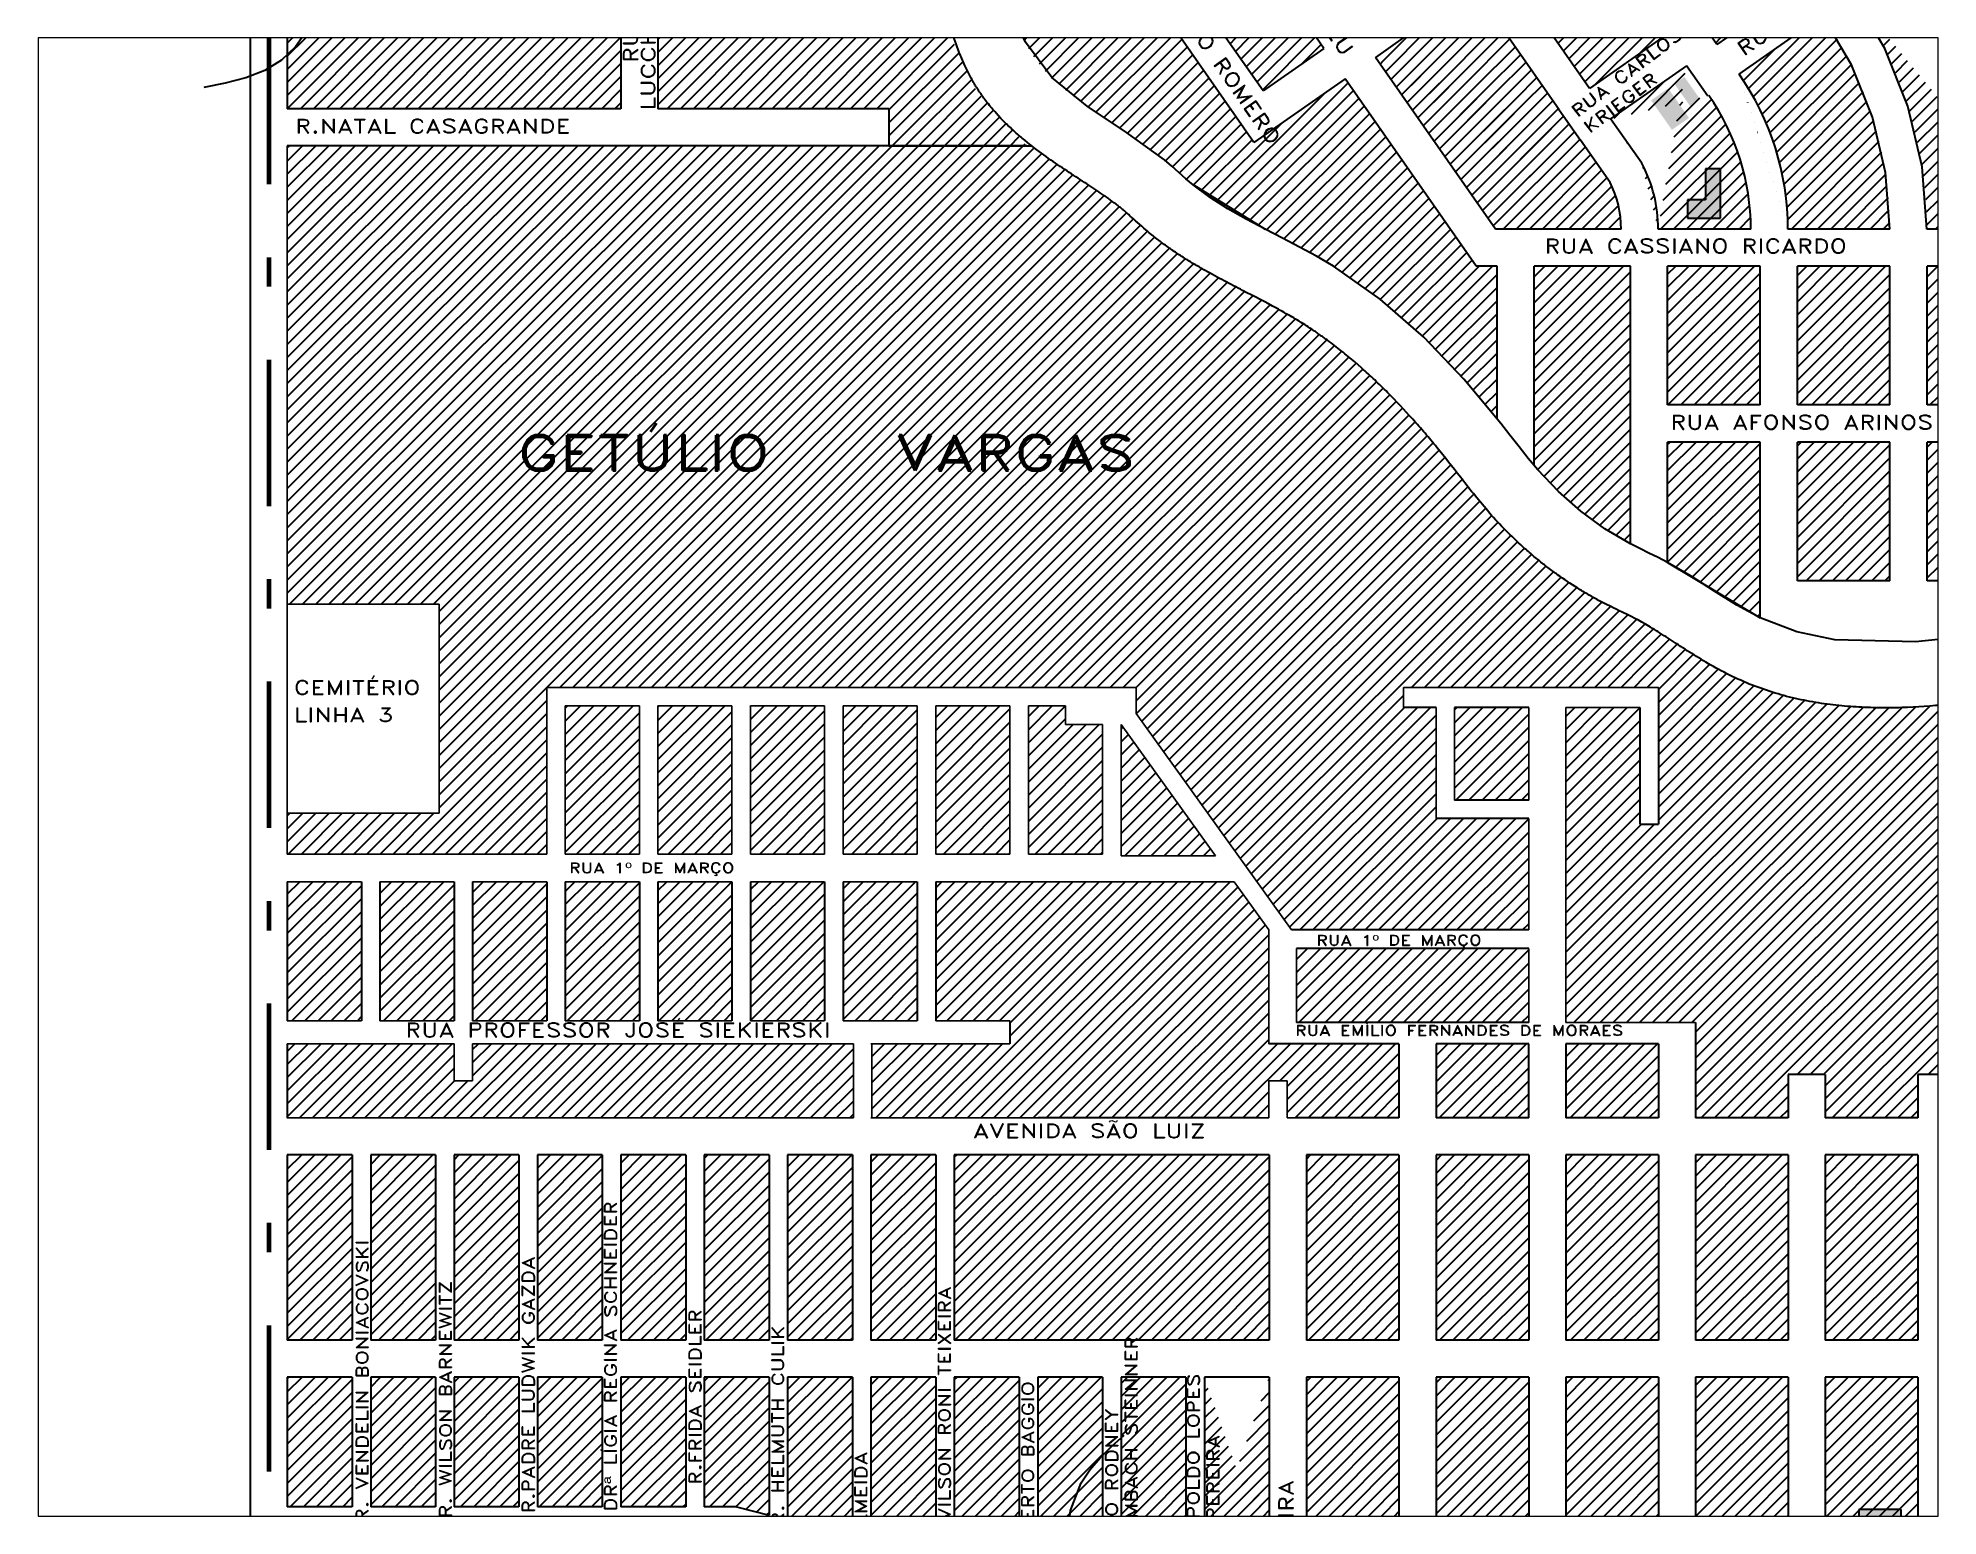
# Paper-space layout 'Layout1' of a CAD drawing. Extents: x 1.02 to 9.18, y 0.79 to 7.14.
# The model-space entities are those that its viewports show. They can reach past a viewport. Long polylines and large blocks are cut down to what shows.
import ezdxf

# ---------------------------------------------------------------- set-up
doc = ezdxf.new("R2010")
doc.units = 0
doc.header["$LTSCALE"] = 2
doc.header["$MEASUREMENT"] = 0
doc.linetypes.add('DASHDOT2', pattern=[0.5, 0.25, -0.125, 0, -0.125])
doc.layers.get('0').update_dxf_attribs({"linetype": 'CONTINUOUS', "lineweight": 30})
for name, color, linetype, lineweight in [('06', 7, 'CONTINUOUS', 30), ('12', 35, 'CONTINUOUS', 140), ('ALVORADA', 90, 'CONTINUOUS', 30), ('GETULIOVARGAS', 33, 'CONTINUOUS', 30), ('Hidro', 5, 'CONTINUOUS', 30), ('IMÓVEIS', 7, 'CONTINUOUS', 30)]:
    doc.layers.add(name, color=color, linetype=linetype, lineweight=lineweight)
doc.layers.add('RUAS', color=2, linetype='CONTINUOUS')
doc.styles.get("Standard").update_dxf_attribs({"font": 'romand.shx'})

psp = doc.layouts.get("Layout1")

msp = doc.modelspace()

# ---------------------------------------------------------------- texts
at = {"linetype": 'Continuous', "extrusion": (0, -0.642788, 0.766044)}
msp.add_text('GETÚLIO   VARGAS', height=0.25, dxfattribs=at).set_placement((15367.468, 1807.179, -1516.494))
at = {"color": 7, "linetype": 'Continuous', "extrusion": (-0.527427, -0.367418, 0.766044), "char_height": 0.1, "attachment_point": 1, "text_direction": (0.571601, -0.820531, 0)}
for s, insert, width in [('RUA CASEMIRO DE ABREU', (15370.99, 2362.866, 0.039), 5.6365), ('{RUA SILVIO ROMERO}', (15370.813, 2362.077, 0.039), 5.63653)]:
    msp.add_mtext(s, dxfattribs=dict(at, insert=insert, width=width))
at = {"color": 7, "linetype": 'Continuous', "extrusion": (0.367418, -0.527427, 0.766044), "insert": (15374.039, 2361.461, 0.039), "char_height": 0.1, "width": 5.63653, "attachment_point": 1, "text_direction": (0.820531, 0.571601, 0)}
msp.add_mtext('{RUA ATLÂNTICA}', dxfattribs=at)
at = {"color": 7, "linetype": 'Continuous', "extrusion": (0.389294, -0.511494, 0.766044), "insert": (15373.147, 2361.119, 0.039), "char_height": 0.085, "width": 5.63653, "attachment_point": 1, "text_direction": (0.795744, 0.605634, 0)}
msp.add_mtext('{RUA CARLOS}\\P{KRIEGER}', dxfattribs=at)
at = {"color": 7, "linetype": 'Continuous', "extrusion": (0, -0.642788, 0.766044), "attachment_point": 1, "text_direction": (1, 0, 0)}
for s, insert, char_height, width in [('{RUA CASSIANO RICARDO}', (15373.01, 2360.414, 0.039), 0.1, 5.63653), ('{RUA AFONSO ARINOS}', (15373.689, 2359.462, 0.039), 0.1, 5.63653), ('RUA 1º DE MARÇO', (15367.746, 2357.045, 0.028), 0.07225, 4.07237), ('RUA 1º DE MARÇO', (15371.779, 2356.654, 0.028), 0.07225, 4.07237), ('RUA PROFESSOR JOSÉ SIEKIERSKI', (15366.861, 2356.18, 0.039), 0.1, 5.6365), ('RUA EMÍLIO FERNANDES DE MORAES', (15371.664, 2356.167, 0.028), 0.07225, 4.07237), ('{AVENIDA SÃO LUIZ}', (15369.926, 2355.635, 0.039), 0.1, 5.63653)]:
    msp.add_mtext(s, dxfattribs=dict(at, insert=insert, char_height=char_height, width=width))
at = {"color": 7, "linetype": 'Continuous', "extrusion": (0.642788, 0, 0.766044), "insert": (15371.577, 2351.205, 0.039), "char_height": 0.1, "width": 5.63653, "attachment_point": 1, "text_direction": (0, 1, 0)}
msp.add_mtext('{RUA MONSENHOR ARMANDO TEIXEIRA}', dxfattribs=at)
at = {"layer": '06', "linetype": 'Continuous', "extrusion": (0.642788, 0, 0.766044)}
for s, height, p in [('LUCCHESE CALEGARO', 0.1, (2361.108, -11772.752, 9878.472)), ('RUA MICHELE ', 0.1, (2361.365, -11772.68, 9878.411)), ('R. DRª LÍGIA REGINA SCHNEIDER', 0.085, (2353.37, -11772.573, 9878.361)), ('R. VENDELIN BONIACOVSKI', 0.085, (2353.487, -11771.556, 9877.487)), ('R.PADRE LUDWIK GAZDA', 0.085, (2353.532, -11772.238, 9878.07)), ('R. WILSON BARNEWITZ', 0.085, (2353.506, -11771.896, 9877.782)), ('R.VILSON RONI TEIXEIRA', 0.085, (2353.377, -11773.966, 9879.504)), ('R.FRIDA SEIDLER', 0.085, (2353.687, -11772.93, 9878.645)), ('R. HELMUTH CULIK', 0.085, (2353.467, -11773.275, 9878.929)), ('RATTEMBACH STEINNER', 0.085, (2353.163, -11774.796, 9880.084)), ('R.ALBERTO BAGGIO', 0.085, (2353.17, -11774.311, 9879.793)), ('R.LEOPOLDO LOPES', 0.085, (2353.176, -11774.993, 9880.371)), ('R.HUGO RODNEY', 0.085, (2353.163, -11774.658, 9880.084)), ('PEREIRA', 0.085, (2353.493, -11775.131, 9880.371)), ('R. RUBENS DE ALMEIDA', 0.085, (2352.51, -11773.616, 9879.22))]:
    msp.add_text(s, height=height, dxfattribs=at).set_placement(p)
at = {"layer": '06', "linetype": 'Continuous', "extrusion": (0, -0.642788, 0.766044)}
msp.add_text('R.NATAL CASAGRANDE', height=0.1, dxfattribs=at).set_placement((15366.267, 1808.598, -1517.637))
at = {"layer": '06', "linetype": 'Continuous', "extrusion": (-1.57432e-16, -0.642788, 0.766044)}
for s, p in [('CEMITÉRIO', (15366.259, 1806.276, -1515.688)), ('LINHA 3', (15366.259, 1806.163, -1515.593))]:
    msp.add_text(s, height=0.1, dxfattribs=at).set_placement(p)

# ---------------------------------------------------------------- hatches: boundary and pattern name
at = {"layer": 'ALVORADA', "linetype": 'Continuous'}
h = msp.add_hatch(dxfattribs=at)
h.set_pattern_fill('ANSI31', color=256, scale=0.4, style=0)
h.paths.add_polyline_path([(15368.225, 2361.117), (15368.225, 2362.717), (15369.472, 2362.717), (15369.472, 2362.917), (15366.225, 2362.917), (15366.222, 2365.917), (15366.345, 2365.885), (15366.308, 2365.501), (15366.327, 2365.063), (15366.564, 2364.679), (15366.857, 2364.406), (15367.424, 2364.15), (15367.826, 2364.022), (15368.228, 2363.913), (15368.758, 2363.73), (15369.088, 2363.602), (15369.325, 2363.456), (15369.49, 2363.255), (15369.581, 2363.054), (15369.6, 2362.762), (15369.581, 2362.379), (15369.618, 2362.087), (15369.709, 2361.794), (15369.801, 2361.52), (15369.947, 2361.21), (15370.217, 2360.917), (15369.472, 2360.917), (15369.472, 2361.117)])
at = {"layer": 'ALVORADA'}
h = msp.add_hatch(dxfattribs=at)
h.set_pattern_fill('ANSI31', color=256, scale=0.4, style=0)
edge = h.paths.add_edge_path()
edge.add_line((15371.934, 2361.279), (15371.442, 2360.935))
edge.add_line((15371.442, 2360.935), (15370.668, 2362.041))
edge.add_line((15370.668, 2362.041), (15371.16, 2362.385))
edge.add_line((15371.16, 2362.385), (15370.815, 2362.877))
edge.add_line((15370.815, 2362.877), (15369.955, 2362.274))
edge.add_spline(control_points=[(15369.955, 2362.274), (15369.968, 2362.068), (15370.095, 2361.806), (15370.278, 2361.219), (15370.778, 2361.023), (15371.062, 2360.749), (15371.115, 2360.706)], knot_values=[74.667983, 74.667983, 74.667983, 74.667983, 75.300439, 75.506594, 76.488938, 76.695093, 76.695093, 76.695093, 76.695093], degree=3, periodic=0)
edge.add_line((15371.115, 2360.706), (15371.502, 2360.467))
edge.add_spline(control_points=[(15371.502, 2360.467), (15371.627, 2360.402), (15372.112, 2360.16), (15372.503, 2359.76), (15372.754, 2359.443)], knot_values=[72.58582, 72.58582, 72.58582, 72.58582, 73.005035, 74.212709, 74.212709, 74.212709, 74.212709], degree=3, periodic=0)
edge.add_line((15372.754, 2359.443), (15372.754, 2360.267))
edge.add_line((15372.754, 2360.267), (15372.642, 2360.267))
edge.add_line((15372.642, 2360.267), (15371.934, 2361.279))
edge = h.paths.add_edge_path()
edge.add_spline(control_points=[(15372.954, 2359.191), (15372.961, 2359.183), (15373.107, 2359.013), (15373.286, 2358.867), (15373.475, 2358.767)], knot_values=[71.592272, 71.592272, 71.592272, 71.592272, 71.623656, 72.263968, 72.263968, 72.263968, 72.263968], degree=3, periodic=0)
edge.add_line((15373.475, 2358.767), (15373.475, 2359.317))
edge.add_line((15373.475, 2359.317), (15373.475, 2360.267))
edge.add_line((15373.475, 2360.267), (15372.954, 2360.267))
edge.add_line((15372.954, 2360.267), (15372.954, 2359.191))
h.paths.add_polyline_path([(15370.815, 2362.109), (15371.717, 2360.814), (15371.623, 2360.748), (15370.721, 2362.043)], flags=25)
at = {"layer": 'ALVORADA', "linetype": 'Continuous'}
h = msp.add_hatch(dxfattribs=at)
h.set_pattern_fill('ANSI31', color=256, scale=0.4, style=0)
h.paths.add_polyline_path([(15368.025, 2362.717), (15366.225, 2362.717), (15366.225, 2361.117), (15368.025, 2361.117)])
h = msp.add_hatch(dxfattribs=at)
h.set_pattern_fill('ANSI31', color=256, scale=0.4, style=0)
h.paths.add_polyline_path([(15373.818, 2362.598), (15373.367, 2362.283), (15373.941, 2361.463), (15374.391, 2361.779)])
h = msp.add_hatch(dxfattribs=at)
h.set_pattern_fill('ANSI31', color=256, scale=0.4, style=0)
h.paths.add_polyline_path([(15371.819, 2361.443), (15371.491, 2361.213), (15370.947, 2361.992), (15371.274, 2362.221)])
h = msp.add_hatch(dxfattribs=at)
h.set_pattern_fill('ANSI31', color=256, scale=0.4, style=0)
h.paths.add_polyline_path([(15373.204, 2362.168), (15372.794, 2361.881), (15373.253, 2361.226), (15373.662, 2361.512)])
h = msp.add_hatch(dxfattribs=at)
h.set_pattern_fill('ANSI31', color=256, scale=0.4, style=0)
edge = h.paths.add_edge_path()
edge.add_line((15375.207, 2362.106), (15374.675, 2361.733))
edge.add_arc((15372.866, 2360.467), 2.858, 0, 34.992)
edge.add_line((15375.725, 2360.467), (15375.074, 2360.467))
edge.add_arc((15372.866, 2360.467), 2.208, 0, 34.992)
h = msp.add_hatch(dxfattribs=at)
h.set_pattern_fill('ANSI31', color=256, scale=0.4, style=0)
edge = h.paths.add_edge_path()
edge.add_line((15373.424, 2360.467), (15372.746, 2360.467))
edge.add_arc((15372.866, 2360.467), 0.558, 0, 26.7845)
edge.add_line((15373.364, 2360.718), (15373.204, 2360.947))
edge.add_line((15372.746, 2360.467), (15372.098, 2361.394))
edge.add_line((15373.089, 2361.111), (15372.63, 2361.766))
edge.add_line((15372.63, 2361.766), (15372.098, 2361.394))
h = msp.add_hatch(dxfattribs=at)
h.set_pattern_fill('ANSI31', color=256, scale=0.4, style=0)
edge = h.paths.add_edge_path()
edge.add_line((15374.511, 2361.618), (15374.06, 2361.303))
edge.add_arc((15372.866, 2360.467), 1.458, 0, 34.992, ccw=False)
edge.add_line((15374.324, 2360.467), (15374.874, 2360.467))
edge.add_arc((15372.866, 2360.467), 2.008, 0, 34.992)
h = msp.add_hatch(dxfattribs=at)
h.set_pattern_fill('ANSI31', color=256, scale=0.4, style=0)
edge = h.paths.add_edge_path()
edge.add_line((15373.089, 2361.111), (15373.204, 2360.947))
edge.add_line((15372.746, 2360.467), (15372.098, 2361.394))
h = msp.add_hatch(dxfattribs=at)
h.set_pattern_fill('ANSI31', color=256, scale=0.4, style=0)
edge = h.paths.add_edge_path()
edge.add_arc((15372.866, 2360.467), 1.258, 0, 34.992)
edge.add_line((15373.777, 2361.349), (15373.367, 2361.062))
edge.add_line((15373.892, 2361.185), (15373.777, 2361.349))
edge.add_arc((15372.866, 2360.467), 0.758, 0, 27.9523)
edge.add_line((15374.124, 2360.467), (15373.624, 2360.467))
edge.add_line((15373.535, 2360.822), (15373.367, 2361.062))
h = msp.add_hatch(dxfattribs=at)
h.set_pattern_fill('ANSI31', color=256, scale=0.4, style=0)
h.paths.add_polyline_path([(15374.175, 2360.267), (15373.675, 2360.267), (15373.675, 2359.517), (15374.175, 2359.517)])
h.paths.add_polyline_path([(15374.875, 2360.267), (15374.375, 2360.267), (15374.375, 2359.517), (15374.875, 2359.517)])
h.paths.add_polyline_path([(15375.725, 2360.267), (15375.075, 2360.267), (15375.075, 2359.517), (15375.725, 2359.517)])
h = msp.add_hatch(dxfattribs=at)
h.set_pattern_fill('ANSI31', color=256, scale=0.4, style=0)
h.paths.add_polyline_path([(15373.675, 2359.317), (15374.175, 2359.317), (15374.175, 2358.367), (15373.81, 2358.594), (15373.675, 2358.667)])
at = {"layer": 'ALVORADA'}
h = msp.add_hatch(dxfattribs=at)
h.set_pattern_fill('ANSI31', color=256, scale=0.4, style=0)
h.paths.add_polyline_path([(15374.875, 2359.317), (15374.375, 2359.317), (15374.375, 2358.567), (15374.875, 2358.567)])
h.paths.add_polyline_path([(15375.725, 2359.317), (15375.075, 2359.317), (15375.075, 2358.567), (15375.725, 2358.567)])
at = {"layer": 'GETULIOVARGAS'}
h = msp.add_hatch(dxfattribs=at)
h.set_pattern_fill('ANSI31', color=256, scale=0.4, style=0)
edge = h.paths.add_edge_path()
edge.add_spline(control_points=[(15373.549, 2358.336), (15373.532, 2358.346), (15373.515, 2358.355), (15373.471, 2358.378), (15373.443, 2358.392), (15373.393, 2358.416), (15373.376, 2358.424), (15373.349, 2358.438), (15373.34, 2358.442), (15373.321, 2358.452), (15373.311, 2358.457), (15373.293, 2358.467), (15373.283, 2358.473), (15373.264, 2358.483), (15373.254, 2358.489), (15373.235, 2358.5), (15373.226, 2358.505), (15373.208, 2358.516), (15373.199, 2358.522), (15373.17, 2358.54), (15373.152, 2358.551), (15373.117, 2358.575), (15373.099, 2358.587), (15373.072, 2358.606), (15373.064, 2358.613), (15373.047, 2358.625), (15373.038, 2358.632), (15373.02, 2358.645), (15373.013, 2358.651), (15372.995, 2358.665), (15372.986, 2358.673), (15372.972, 2358.684), (15372.962, 2358.692), (15372.945, 2358.706), (15372.938, 2358.712), (15372.921, 2358.727), (15372.913, 2358.734), (15372.897, 2358.748), (15372.89, 2358.755), (15372.865, 2358.777), (15372.85, 2358.792), (15372.82, 2358.821), (15372.805, 2358.835), (15372.774, 2358.867), (15372.76, 2358.882), (15372.732, 2358.913), (15372.717, 2358.929), (15372.677, 2358.976), (15372.651, 2359.007), (15372.614, 2359.054), (15372.602, 2359.068), (15372.579, 2359.098), (15372.568, 2359.112), (15372.535, 2359.155), (15372.513, 2359.183), (15372.472, 2359.235), (15372.451, 2359.262), (15372.419, 2359.301), (15372.408, 2359.314), (15372.387, 2359.339), (15372.377, 2359.351), (15372.354, 2359.378), (15372.343, 2359.39), (15372.322, 2359.415), (15372.31, 2359.428), (15372.277, 2359.464), (15372.255, 2359.489), (15372.21, 2359.537), (15372.187, 2359.561), (15372.152, 2359.596), (15372.141, 2359.607), (15372.117, 2359.63), (15372.105, 2359.641), (15372.083, 2359.663), (15372.07, 2359.674), (15372.047, 2359.696), (15372.035, 2359.706), (15371.998, 2359.739), (15371.974, 2359.76), (15371.938, 2359.789), (15371.926, 2359.799), (15371.901, 2359.819), (15371.889, 2359.829), (15371.865, 2359.847), (15371.852, 2359.857), (15371.833, 2359.871), (15371.827, 2359.875), (15371.814, 2359.884), (15371.809, 2359.888), (15371.795, 2359.898), (15371.789, 2359.902), (15371.777, 2359.911), (15371.77, 2359.915), (15371.751, 2359.928), (15371.738, 2359.937), (15371.713, 2359.953), (15371.7, 2359.961), (15371.674, 2359.977), (15371.66, 2359.985), (15371.634, 2360), (15371.62, 2360.008), (15371.592, 2360.024), (15371.578, 2360.032), (15371.535, 2360.055), (15371.506, 2360.071), (15371.444, 2360.103), (15371.412, 2360.119), (15371.365, 2360.144), (15371.348, 2360.152), (15371.316, 2360.169), (15371.3, 2360.178), (15371.264, 2360.196), (15371.248, 2360.205), (15371.214, 2360.224), (15371.197, 2360.233), (15371.17, 2360.249), (15371.161, 2360.253), (15371.144, 2360.264), (15371.135, 2360.269), (15371.117, 2360.279), (15371.108, 2360.284), (15371.09, 2360.296), (15371.08, 2360.302), (15371.065, 2360.311), (15371.055, 2360.318), (15371.036, 2360.33), (15371.028, 2360.336), (15371.009, 2360.348), (15371, 2360.354), (15370.983, 2360.366), (15370.974, 2360.373), (15370.955, 2360.386), (15370.946, 2360.393), (15370.929, 2360.406), (15370.92, 2360.413), (15370.902, 2360.427), (15370.893, 2360.435), (15370.875, 2360.449), (15370.867, 2360.456), (15370.844, 2360.476), (15370.828, 2360.49), (15370.8, 2360.515), (15370.786, 2360.527), (15370.769, 2360.542), (15370.763, 2360.548), (15370.752, 2360.558), (15370.746, 2360.563), (15370.736, 2360.571), (15370.73, 2360.576), (15370.723, 2360.582), (15370.72, 2360.584), (15370.714, 2360.588), (15370.712, 2360.59), (15370.705, 2360.596), (15370.703, 2360.597), (15370.697, 2360.602), (15370.694, 2360.604), (15370.686, 2360.61), (15370.679, 2360.615), (15370.667, 2360.624), (15370.661, 2360.629), (15370.648, 2360.638), (15370.641, 2360.643), (15370.622, 2360.656), (15370.608, 2360.665), (15370.579, 2360.685), (15370.565, 2360.695), (15370.536, 2360.713), (15370.521, 2360.724), (15370.489, 2360.744), (15370.474, 2360.754), (15370.441, 2360.776), (15370.426, 2360.786), (15370.392, 2360.808), (15370.375, 2360.82), (15370.343, 2360.842), (15370.325, 2360.855), (15370.291, 2360.88), (15370.274, 2360.892), (15370.252, 2360.909), (15370.247, 2360.913), (15370.242, 2360.917)], knot_values=[7131.461214, 7131.461214, 7131.461214, 7131.461214, 7138.639941, 7138.639941, 7149.342549, 7149.342549, 7154.693854, 7154.693854, 7157.369506, 7157.369506, 7160.045158, 7160.045158, 7162.72081, 7162.72081, 7165.396462, 7165.396462, 7168.072114, 7168.072114, 7170.747767, 7170.747767, 7176.099071, 7176.099071, 7181.450375, 7181.450375, 7184.126027, 7184.126027, 7186.801679, 7186.801679, 7189.477332, 7189.477332, 7192.152984, 7192.152984, 7194.828636, 7194.828636, 7197.504288, 7197.504288, 7200.17994, 7200.17994, 7202.855592, 7202.855592, 7208.206897, 7208.206897, 7213.558201, 7213.558201, 7218.909505, 7218.909505, 7224.26081, 7224.26081, 7234.963418, 7234.963418, 7240.314723, 7240.314723, 7245.666027, 7245.666027, 7256.368635, 7256.368635, 7267.071244, 7267.071244, 7272.422548, 7272.422548, 7277.773853, 7277.773853, 7283.125157, 7283.125157, 7288.476461, 7288.476461, 7299.17907, 7299.17907, 7309.881678, 7309.881678, 7315.232983, 7315.232983, 7320.584287, 7320.584287, 7325.935591, 7325.935591, 7331.286896, 7331.286896, 7341.989504, 7341.989504, 7347.340809, 7347.340809, 7352.692113, 7352.692113, 7358.043417, 7358.043417, 7360.719069, 7360.719069, 7363.394721, 7363.394721, 7366.070374, 7366.070374, 7368.746026, 7368.746026, 7374.09733, 7374.09733, 7379.448634, 7379.448634, 7384.799939, 7384.799939, 7390.151243, 7390.151243, 7395.502547, 7395.502547, 7406.205156, 7406.205156, 7416.907765, 7416.907765, 7422.259069, 7422.259069, 7427.610373, 7427.610373, 7432.961677, 7432.961677, 7438.312982, 7438.312982, 7440.988634, 7440.988634, 7443.664286, 7443.664286, 7446.339938, 7446.339938, 7449.01559, 7449.01559, 7451.691242, 7451.691242, 7454.366895, 7454.366895, 7457.042547, 7457.042547, 7459.718199, 7459.718199, 7462.393851, 7462.393851, 7465.069503, 7465.069503, 7467.745155, 7467.745155, 7470.420808, 7470.420808, 7475.772112, 7475.772112, 7481.123416, 7481.123416, 7483.799068, 7483.799068, 7486.47472, 7486.47472, 7489.150373, 7489.150373, 7490.488199, 7490.488199, 7491.826025, 7491.826025, 7493.163851, 7493.163851, 7494.501677, 7494.501677, 7497.177329, 7497.177329, 7499.852981, 7499.852981, 7502.528633, 7502.528633, 7507.879938, 7507.879938, 7513.231242, 7513.231242, 7518.582546, 7518.582546, 7523.933851, 7523.933851, 7529.285155, 7529.285155, 7534.636459, 7534.636459, 7539.987763, 7539.987763, 7545.339068, 7545.339068, 7546.858021, 7546.858021, 7546.858021, 7546.858021], degree=3, periodic=0)
edge.add_line((15370.242, 2360.917), (15369.472, 2360.917))
edge.add_line((15369.472, 2360.917), (15366.225, 2360.917))
edge.add_line((15366.225, 2360.917), (15366.225, 2358.442))
edge.add_line((15366.225, 2358.442), (15367.045, 2358.442))
edge.add_line((15367.045, 2358.442), (15367.045, 2357.312))
edge.add_line((15367.045, 2357.312), (15366.225, 2357.312))
edge.add_line((15366.225, 2357.312), (15366.225, 2357.092))
edge.add_line((15366.225, 2357.092), (15367.625, 2357.092))
edge.add_line((15367.625, 2357.092), (15367.625, 2357.992))
edge.add_line((15367.625, 2357.992), (15370.806, 2357.992))
edge.add_line((15370.806, 2357.992), (15370.806, 2357.85))
edge.add_line((15370.806, 2357.85), (15371.645, 2356.682))
edge.add_line((15371.645, 2356.682), (15372.925, 2356.682))
edge.add_line((15372.925, 2356.682), (15372.925, 2357.283))
edge.add_line((15372.925, 2357.283), (15372.425, 2357.283))
edge.add_line((15372.425, 2357.283), (15372.425, 2357.883))
edge.add_line((15372.425, 2357.883), (15372.249, 2357.883))
edge.add_line((15372.249, 2357.883), (15372.249, 2357.992))
edge.add_line((15372.249, 2357.992), (15373.549, 2357.992))
edge.add_line((15373.549, 2357.992), (15373.549, 2358.336))
h = msp.add_hatch(dxfattribs=at)
h.set_pattern_fill('ANSI31', color=256, scale=0.4, style=0)
edge = h.paths.add_edge_path()
edge.add_line((15375.725, 2357.867), (15375.725, 2357.978))
edge.add_spline(control_points=[(15375.725, 2357.978), (15375.7, 2357.974), (15375.675, 2357.97), (15375.573, 2357.953), (15375.495, 2357.94), (15375.379, 2357.923), (15375.339, 2357.918), (15375.26, 2357.908), (15375.22, 2357.904), (15375.14, 2357.895), (15375.1, 2357.892), (15375.02, 2357.886), (15374.979, 2357.884), (15374.918, 2357.882), (15374.897, 2357.882), (15374.857, 2357.881), (15374.836, 2357.881), (15374.795, 2357.882), (15374.775, 2357.882), (15374.733, 2357.884), (15374.712, 2357.885), (15374.672, 2357.887), (15374.651, 2357.889), (15374.609, 2357.893), (15374.588, 2357.895), (15374.546, 2357.9), (15374.526, 2357.902), (15374.484, 2357.909), (15374.464, 2357.912), (15374.421, 2357.92), (15374.401, 2357.924), (15374.359, 2357.933), (15374.338, 2357.938), (15374.296, 2357.949), (15374.276, 2357.955), (15374.234, 2357.968), (15374.213, 2357.974), (15374.172, 2357.989), (15374.151, 2357.996), (15374.11, 2358.012), (15374.09, 2358.021), (15374.049, 2358.039), (15374.029, 2358.049), (15373.989, 2358.068), (15373.969, 2358.079), (15373.932, 2358.099), (15373.913, 2358.109), (15373.877, 2358.13), (15373.859, 2358.141), (15373.826, 2358.162), (15373.809, 2358.172), (15373.777, 2358.193), (15373.762, 2358.202), (15373.728, 2358.224), (15373.714, 2358.233), (15373.685, 2358.252), (15373.67, 2358.262), (15373.642, 2358.28), (15373.628, 2358.289), (15373.6, 2358.306), (15373.586, 2358.315), (15373.565, 2358.327), (15373.557, 2358.332), (15373.549, 2358.336)], knot_values=[6928.252375, 6928.252375, 6928.252375, 6928.252375, 6935.290377, 6935.290377, 6956.695594, 6956.695594, 6967.398203, 6967.398203, 6978.100812, 6978.100812, 6988.80342, 6988.80342, 6999.506029, 6999.506029, 7004.857333, 7004.857333, 7010.208637, 7010.208637, 7015.559942, 7015.559942, 7020.911246, 7020.911246, 7026.26255, 7026.26255, 7031.613855, 7031.613855, 7036.965159, 7036.965159, 7042.316463, 7042.316463, 7047.667768, 7047.667768, 7053.019072, 7053.019072, 7058.370376, 7058.370376, 7063.72168, 7063.72168, 7069.072985, 7069.072985, 7074.424289, 7074.424289, 7079.775593, 7079.775593, 7085.126898, 7085.126898, 7090.478202, 7090.478202, 7095.829506, 7095.829506, 7101.180811, 7101.180811, 7106.532115, 7106.532115, 7111.883419, 7111.883419, 7117.234724, 7117.234724, 7122.586028, 7122.586028, 7127.937332, 7127.937332, 7131.461214, 7131.461214, 7131.461214, 7131.461214], degree=3, periodic=0)
edge.add_line((15373.549, 2358.336), (15373.549, 2357.992))
edge.add_line((15373.549, 2357.992), (15373.625, 2357.992))
edge.add_line((15373.625, 2357.992), (15373.625, 2357.253))
edge.add_line((15373.625, 2357.253), (15373.525, 2357.253))
edge.add_line((15373.525, 2357.253), (15373.525, 2357.883))
edge.add_line((15373.525, 2357.883), (15373.125, 2357.883))
edge.add_line((15373.125, 2357.883), (15373.125, 2356.182))
edge.add_line((15373.125, 2356.182), (15373.825, 2356.182))
edge.add_line((15373.825, 2356.182), (15373.825, 2355.667))
edge.add_line((15373.825, 2355.667), (15374.325, 2355.667))
edge.add_line((15374.325, 2355.667), (15374.325, 2355.902))
edge.add_line((15374.325, 2355.902), (15374.525, 2355.902))
edge.add_line((15374.525, 2355.902), (15374.525, 2355.667))
edge.add_line((15374.525, 2355.667), (15375.025, 2355.667))
edge.add_line((15375.025, 2355.667), (15375.025, 2355.902))
edge.add_line((15375.025, 2355.902), (15375.225, 2355.902))
edge.add_line((15375.225, 2355.902), (15375.225, 2355.667))
edge.add_line((15375.225, 2355.667), (15375.725, 2355.667))
edge.add_line((15375.725, 2355.667), (15375.725, 2357.867))
h.paths.add_polyline_path([(15375.148, 2356.197), (15375.45, 2356.197), (15375.45, 2356.03), (15375.148, 2356.03)], flags=16)
h = msp.add_hatch(dxfattribs=at)
h.set_pattern_fill('ANSI31', color=256, scale=0.4, style=0)
h.paths.add_polyline_path([(15368.125, 2357.892), (15367.725, 2357.892), (15367.725, 2357.092), (15368.125, 2357.092)])
h.paths.add_polyline_path([(15368.225, 2357.092), (15368.625, 2357.092), (15368.625, 2357.892), (15368.225, 2357.892)])
h.paths.add_polyline_path([(15368.725, 2357.092), (15369.125, 2357.092), (15369.125, 2357.892), (15368.725, 2357.892)])
h.paths.add_polyline_path([(15369.225, 2357.092), (15369.625, 2357.092), (15369.625, 2357.892), (15369.225, 2357.892)])
h.paths.add_polyline_path([(15369.725, 2357.092), (15370.125, 2357.092), (15370.125, 2357.892), (15369.725, 2357.892)])
h.paths.add_polyline_path([(15370.625, 2357.792), (15370.425, 2357.792), (15370.425, 2357.892), (15370.225, 2357.892), (15370.225, 2357.092), (15370.625, 2357.092)])
h.paths.add_polyline_path([(15370.725, 2357.792), (15370.725, 2357.082), (15371.234, 2357.082)])
h.paths.add_polyline_path([(15372.925, 2357.883), (15372.525, 2357.883), (15372.525, 2357.383), (15372.925, 2357.383)])
h.paths.add_polyline_path([(15369.725, 2356.942), (15369.725, 2356.192), (15370.125, 2356.192), (15370.125, 2356.067), (15369.38, 2356.067), (15369.38, 2355.667), (15371.522, 2355.667), (15371.522, 2355.867), (15371.622, 2355.867), (15371.622, 2355.667), (15372.225, 2355.667), (15372.225, 2356.067), (15371.522, 2356.067), (15371.522, 2356.682), (15371.335, 2356.942)])
h.paths.add_polyline_path([(15369.225, 2356.192), (15369.625, 2356.192), (15369.625, 2356.942), (15369.225, 2356.942)], flags=17)
h.paths.add_polyline_path([(15366.625, 2356.942), (15366.225, 2356.942), (15366.225, 2356.192), (15366.625, 2356.192)])
h.paths.add_polyline_path([(15367.125, 2356.942), (15366.725, 2356.942), (15366.725, 2356.192), (15367.125, 2356.192)])
h.paths.add_polyline_path([(15367.225, 2356.192), (15367.625, 2356.192), (15367.625, 2356.942), (15367.225, 2356.942)])
h.paths.add_polyline_path([(15368.125, 2356.942), (15367.725, 2356.942), (15367.725, 2356.192), (15368.125, 2356.192)])
h.paths.add_polyline_path([(15368.225, 2356.192), (15368.625, 2356.192), (15368.625, 2356.942), (15368.225, 2356.942)], flags=17)
h.paths.add_polyline_path([(15369.125, 2356.942), (15368.725, 2356.942), (15368.725, 2356.192), (15369.125, 2356.192)], flags=17)
h.paths.add_polyline_path([(15369.28, 2355.667), (15369.28, 2356.067), (15367.225, 2356.067), (15367.225, 2355.868), (15367.125, 2355.868), (15367.125, 2356.067), (15366.225, 2356.067), (15366.225, 2355.667)])
h.paths.add_polyline_path([(15372.425, 2356.067), (15372.425, 2355.667), (15372.925, 2355.667), (15372.925, 2356.067)])
h.paths.add_polyline_path([(15373.625, 2355.667), (15373.625, 2356.067), (15373.125, 2356.067), (15373.125, 2355.667)])
h.paths.add_polyline_path([(15372.925, 2356.182), (15372.925, 2356.582), (15371.672, 2356.582), (15371.672, 2356.182)])
h.paths.add_polyline_path([(15371.761, 2356.668), (15372.831, 2356.668), (15372.831, 2356.566), (15371.761, 2356.566)], flags=9)
at = {"layer": 'GETULIOVARGAS', "linetype": 'Continuous'}
h = msp.add_hatch(dxfattribs=at)
h.set_pattern_fill('ANSI31', color=256, scale=0.4, style=0)
h.paths.add_polyline_path([(15366.575, 2355.467), (15366.225, 2355.467), (15366.225, 2354.467), (15366.575, 2354.467)])
h.paths.add_polyline_path([(15369.725, 2355.467), (15369.375, 2355.467), (15369.375, 2354.467), (15369.725, 2354.467)])
h.paths.add_polyline_path([(15369.275, 2355.467), (15368.925, 2355.467), (15368.925, 2354.467), (15369.275, 2354.467)])
h.paths.add_polyline_path([(15368.825, 2355.467), (15368.475, 2355.467), (15368.475, 2354.467), (15368.825, 2354.467)])
h.paths.add_polyline_path([(15368.375, 2355.467), (15368.025, 2355.467), (15368.025, 2354.467), (15368.375, 2354.467)])
h.paths.add_polyline_path([(15367.925, 2355.467), (15367.575, 2355.467), (15367.575, 2354.467), (15367.925, 2354.467)])
h.paths.add_polyline_path([(15367.475, 2355.467), (15367.125, 2355.467), (15367.125, 2354.467), (15367.475, 2354.467)])
h.paths.add_polyline_path([(15367.025, 2355.467), (15366.675, 2355.467), (15366.675, 2354.467), (15367.025, 2354.467)])
h.paths.add_polyline_path([(15371.525, 2355.467), (15369.825, 2355.467), (15369.825, 2354.467), (15371.525, 2354.467)])
edge = h.paths.add_edge_path(flags=16)
edge.add_line((15371.525, 2355.467), (15371.525, 2354.467))
h = msp.add_hatch(dxfattribs=at)
h.set_pattern_fill('ANSI31', color=256, scale=0.4, style=0)
h.paths.add_polyline_path([(15373.625, 2355.467), (15373.125, 2355.467), (15373.125, 2354.467), (15373.625, 2354.467)])
h.paths.add_polyline_path([(15374.325, 2355.467), (15373.825, 2355.467), (15373.825, 2354.467), (15374.325, 2354.467)])
h.paths.add_polyline_path([(15375.025, 2355.467), (15374.525, 2355.467), (15374.525, 2354.467), (15375.025, 2354.467)])
h.paths.add_polyline_path([(15372.225, 2355.467), (15371.725, 2355.467), (15371.725, 2354.467), (15372.225, 2354.467)])
h.paths.add_polyline_path([(15372.925, 2355.467), (15372.425, 2355.467), (15372.425, 2354.467), (15372.925, 2354.467)])
h = msp.add_hatch(dxfattribs=at)
h.set_pattern_fill('ANSI31', color=256, scale=0.4, style=0)
h.paths.add_polyline_path([(15367.575, 2354.267), (15367.575, 2353.567), (15367.925, 2353.567), (15367.925, 2354.267)])
h.paths.add_polyline_path([(15368.475, 2354.267), (15368.475, 2353.567), (15368.65, 2353.567), (15368.825, 2353.522), (15368.825, 2354.267)])
h.paths.add_polyline_path([(15368.375, 2354.267), (15368.375, 2353.567), (15368.025, 2353.567), (15368.025, 2354.267)])
h.paths.add_polyline_path([(15367.475, 2354.267), (15367.475, 2353.567), (15367.125, 2353.567), (15367.125, 2354.267)])
h.paths.add_polyline_path([(15367.025, 2354.267), (15367.025, 2353.567), (15366.675, 2353.567), (15366.675, 2354.267)])
h.paths.add_polyline_path([(15366.575, 2354.267), (15366.575, 2353.567), (15366.225, 2353.567), (15366.225, 2354.267)])
h.paths.add_polyline_path([(15369.275, 2354.267), (15368.925, 2354.267), (15368.925, 2353.497), (15369.275, 2353.407)])
h.paths.add_polyline_path([(15369.725, 2354.267), (15369.375, 2354.267), (15369.375, 2353.382), (15369.725, 2353.292)])
h.paths.add_polyline_path([(15370.625, 2354.267), (15370.275, 2354.267), (15370.275, 2353.267), (15370.625, 2353.267)])
h.paths.add_polyline_path([(15370.175, 2354.267), (15369.825, 2354.267), (15369.825, 2353.267), (15370.175, 2353.267)])
h = msp.add_hatch(dxfattribs=at)
h.set_pattern_fill('ANSI31', color=256, scale=0.4, style=0)
h.paths.add_polyline_path([(15371.075, 2354.267), (15370.725, 2354.267), (15370.725, 2353.267), (15371.075, 2353.267)])
edge = h.paths.add_edge_path(flags=16)
edge.add_line((15371.075, 2354.267), (15370.925, 2354.267))
h = msp.add_hatch(dxfattribs=at)
h.set_pattern_fill('ANSI31', color=256, scale=0.4, style=0)
h.paths.add_polyline_path([(15371.525, 2354.267), (15371.175, 2354.267), (15371.175, 2353.267), (15371.525, 2353.267)])
edge = h.paths.add_edge_path(flags=0)
edge.add_line((15371.525, 2354.267), (15371.525, 2353.267))
edge.add_line((15371.525, 2354.267), (15371.525, 2353.267))
edge = h.paths.add_edge_path(flags=16)
edge.add_line((15371.525, 2354.267), (15371.175, 2354.267))
edge.add_line((15371.525, 2353.267), (15371.175, 2353.267))
h = msp.add_hatch(dxfattribs=at)
h.set_pattern_fill('ANSI31', color=256, scale=0.4, style=0)
edge = h.paths.add_edge_path()
edge.add_line((15371.525, 2354.267), (15371.525, 2353.267))
edge.add_line((15371.525, 2353.267), (15371.175, 2353.267))
h = msp.add_hatch(dxfattribs=at)
h.set_pattern_fill('ANSI31', color=256, scale=0.4, style=0)
h.paths.add_polyline_path([(15372.225, 2354.267), (15371.725, 2354.267), (15371.725, 2353.267), (15372.225, 2353.267)])
h = msp.add_hatch(dxfattribs=at)
h.set_pattern_fill('ANSI31', color=256, scale=0.4, style=0)
h.paths.add_polyline_path([(15373.625, 2354.267), (15373.125, 2354.267), (15373.125, 2353.267), (15373.625, 2353.267)])
h.paths.add_polyline_path([(15374.325, 2354.267), (15373.825, 2354.267), (15373.825, 2353.267), (15374.325, 2353.267)])
h.paths.add_polyline_path([(15375.025, 2354.267), (15374.525, 2354.267), (15374.525, 2353.267), (15375.025, 2353.267)])
h.paths.add_polyline_path([(15372.925, 2354.267), (15372.425, 2354.267), (15372.425, 2353.267), (15372.925, 2353.267)])
at = {"layer": 'IMÓVEIS', "linetype": 'Continuous'}
h = msp.add_hatch(color=256, dxfattribs=at)
h.paths.add_polyline_path([(15373.678, 2361.227), (15373.586, 2361.162), (15373.698, 2361.003), (15373.79, 2361.067)])
h.paths.add_polyline_path([(15373.766, 2361.288), (15373.712, 2361.251), (15373.797, 2361.13), (15373.851, 2361.167)])
h.paths.add_polyline_path([(15373.961, 2360.793), (15373.88, 2360.793), (15373.88, 2360.624), (15373.782, 2360.624), (15373.782, 2360.526), (15373.961, 2360.526)])
h = msp.add_hatch(color=256, dxfattribs=at)
h.paths.add_polyline_path([(15386.572, 2353.588), (15386.266, 2353.588), (15386.266, 2353.705), (15386.104, 2353.705), (15386.104, 2353.328), (15386.266, 2353.328), (15386.266, 2353.448), (15386.572, 2353.448)])
h.paths.add_polyline_path([(15386.65, 2353.828), (15386.484, 2353.828), (15386.484, 2353.727), (15386.65, 2353.727)])
h.paths.add_polyline_path([(15386.266, 2353.834), (15386.032, 2353.834), (15386.032, 2353.734), (15386.266, 2353.734)])
h.paths.add_polyline_path([(15386.694, 2353.024), (15386.516, 2353.024), (15386.516, 2352.728), (15386.694, 2352.728)])
h.paths.add_polyline_path([(15383.886, 2349.43), (15383.804, 2349.348), (15383.984, 2349.168), (15384.066, 2349.25)])
h.paths.add_polyline_path([(15384.242, 2349.081), (15384.131, 2348.995), (15384.364, 2348.683), (15384.474, 2348.769)])
h.paths.add_polyline_path([(15379.554, 2350.124, 1), (15379.674, 2350.124, 1)])
h.paths.add_polyline_path([(15375.602, 2350.118), (15375.441, 2350.118), (15375.441, 2349.644), (15375.602, 2349.644)])
h.paths.add_polyline_path([(15375.359, 2349.995), (15375.199, 2349.995), (15375.199, 2349.644), (15375.359, 2349.644)])
h.paths.add_polyline_path([(15375.113, 2349.875), (15374.952, 2349.875), (15374.952, 2349.644), (15375.113, 2349.644)])
h.paths.add_polyline_path([(15374.572, 2349.688, 1), (15374.692, 2349.688, 1)])
h.paths.add_polyline_path([(15372.912, 2352.989, 1), (15372.792, 2352.989, 1)])
h.paths.add_polyline_path([(15374.847, 2353.429), (15374.8, 2353.429), (15374.8, 2353.476), (15374.935, 2353.476), (15374.935, 2353.552), (15374.706, 2353.552), (15374.706, 2353.476), (15374.753, 2353.476), (15374.753, 2353.429), (15374.618, 2353.429), (15374.618, 2353.354), (15374.847, 2353.354)])
h.paths.add_polyline_path([(15375.45, 2356.197), (15375.148, 2356.197), (15375.148, 2356.03), (15375.45, 2356.03)])
for points in [[(15375.45, 2356.197), (15375.148, 2356.197), (15375.148, 2356.03), (15375.45, 2356.03)], [(15374.935, 2353.552), (15374.706, 2353.552), (15374.706, 2353.476), (15374.753, 2353.476), (15374.753, 2353.429), (15374.618, 2353.429), (15374.618, 2353.354), (15374.847, 2353.354), (15374.847, 2353.429), (15374.8, 2353.429), (15374.8, 2353.476), (15374.935, 2353.476)]]:
    msp.add_hatch(color=256, dxfattribs=at).paths.add_polyline_path(points)

# ---------------------------------------------------------------- linework, layer by layer
at = {"color": 7, "linetype": 'Continuous'}
for p, q in [((15366.025, 2365.417), (15366.025, 2351.039)), ((15366.225, 2362.717), (15366.225, 2361.117)), ((15368.025, 2362.717), (15368.025, 2361.117)), ((15368.225, 2362.717), (15368.225, 2361.117)), ((15371.819, 2361.443), (15371.274, 2362.221)), ((15373.941, 2361.463), (15373.367, 2362.283)), ((15373.662, 2361.512), (15373.204, 2362.168)), ((15371.442, 2360.935), (15370.668, 2362.041)), ((15371.491, 2361.213), (15370.947, 2361.992)), ((15373.253, 2361.226), (15372.794, 2361.881)), ((15374.391, 2361.779), (15373.941, 2361.463)), ((15372.63, 2361.766), (15372.098, 2361.394)), ((15373.089, 2361.111), (15372.63, 2361.766)), ((15374.511, 2361.618), (15374.06, 2361.303)), ((15373.662, 2361.512), (15373.253, 2361.226)), ((15371.819, 2361.443), (15371.491, 2361.213)), ((15372.746, 2360.467), (15372.098, 2361.394)), ((15371.934, 2361.279), (15371.442, 2360.935)), ((15372.642, 2360.267), (15371.934, 2361.279)), ((15373.777, 2361.349), (15373.367, 2361.062)), ((15373.892, 2361.185), (15373.777, 2361.349)), ((15368.025, 2361.117), (15366.225, 2361.117)), ((15369.472, 2361.117), (15368.225, 2361.117)), ((15369.472, 2361.117), (15369.472, 2360.917)), ((15373.089, 2361.111), (15373.204, 2360.947)), ((15373.535, 2360.822), (15373.367, 2361.062)), ((15369.472, 2360.917), (15366.225, 2360.917)), ((15373.364, 2360.718), (15373.204, 2360.947)), ((15371.115, 2360.706), (15371.502, 2360.467)), ((15373.424, 2360.467), (15372.746, 2360.467)), ((15374.124, 2360.467), (15373.624, 2360.467)), ((15374.874, 2360.467), (15374.324, 2360.467)), ((15375.725, 2360.467), (15375.074, 2360.467)), ((15372.754, 2360.267), (15372.642, 2360.267)), ((15372.754, 2359.443), (15372.754, 2360.267)), ((15373.475, 2360.267), (15372.954, 2360.267)), ((15372.954, 2359.191), (15372.954, 2360.267)), ((15373.675, 2359.517), (15373.675, 2360.267)), ((15374.175, 2360.267), (15373.675, 2360.267)), ((15374.175, 2359.517), (15374.175, 2360.267)), ((15374.375, 2359.517), (15374.375, 2360.267)), ((15374.875, 2360.267), (15374.375, 2360.267)), ((15374.875, 2359.517), (15374.875, 2360.267)), ((15375.075, 2359.517), (15375.075, 2360.267)), ((15375.725, 2360.267), (15375.075, 2360.267)), ((15374.175, 2359.517), (15373.675, 2359.517)), ((15374.875, 2359.517), (15374.375, 2359.517)), ((15375.725, 2359.517), (15375.075, 2359.517)), ((15373.675, 2358.667), (15373.675, 2359.317)), ((15374.175, 2359.317), (15373.675, 2359.317)), ((15374.175, 2358.367), (15374.175, 2359.317)), ((15374.375, 2358.567), (15374.375, 2359.317)), ((15374.875, 2359.317), (15374.375, 2359.317)), ((15374.875, 2358.567), (15374.875, 2359.317)), ((15375.075, 2358.567), (15375.075, 2359.317)), ((15375.725, 2359.317), (15375.075, 2359.317)), ((15374.875, 2358.567), (15374.375, 2358.567)), ((15375.725, 2358.567), (15375.075, 2358.567)), ((15373.625, 2357.992), (15373.625, 2357.253)), ((15372.425, 2357.883), (15372.249, 2357.883)), ((15372.925, 2357.883), (15372.525, 2357.883)), ((15373.525, 2357.883), (15373.525, 2357.253)), ((15372.925, 2357.383), (15372.525, 2357.383)), ((15372.925, 2357.283), (15372.425, 2357.283)), ((15366.225, 2356.942), (15366.225, 2356.192)), ((15366.625, 2356.942), (15366.625, 2356.192)), ((15366.625, 2356.942), (15366.625, 2356.192)), ((15366.725, 2356.942), (15366.725, 2356.192)), ((15367.125, 2356.942), (15367.125, 2356.192)), ((15367.225, 2356.942), (15367.225, 2356.192)), ((15367.625, 2356.942), (15367.625, 2356.192)), ((15367.625, 2356.942), (15367.625, 2356.192)), ((15367.725, 2356.942), (15367.725, 2356.192)), ((15368.125, 2356.942), (15368.125, 2356.192)), ((15368.125, 2356.942), (15368.125, 2356.192)), ((15368.125, 2356.942), (15368.125, 2356.192)), ((15368.225, 2356.942), (15368.225, 2356.192)), ((15368.225, 2356.942), (15368.225, 2356.192)), ((15368.625, 2356.942), (15368.625, 2356.192)), ((15368.725, 2356.942), (15368.725, 2356.192)), ((15369.125, 2356.942), (15369.125, 2356.192)), ((15369.125, 2356.942), (15369.125, 2356.192)), ((15369.225, 2356.942), (15369.225, 2356.192)), ((15369.625, 2356.942), (15369.625, 2356.192)), ((15369.725, 2356.942), (15369.725, 2356.192)), ((15370.125, 2356.192), (15370.125, 2356.067)), ((15373.825, 2356.182), (15373.825, 2355.667)), ((15366.225, 2356.067), (15366.225, 2355.667)), ((15372.225, 2356.067), (15372.225, 2355.667)), ((15372.425, 2356.067), (15372.425, 2355.667)), ((15373.125, 2356.067), (15373.125, 2355.667)), ((15373.625, 2356.067), (15373.125, 2356.067)), ((15373.625, 2356.067), (15373.625, 2355.667)), ((15374.325, 2355.902), (15374.325, 2355.667)), ((15374.525, 2355.902), (15374.325, 2355.902)), ((15374.525, 2355.902), (15374.525, 2355.667)), ((15375.025, 2355.902), (15375.025, 2355.667)), ((15375.225, 2355.902), (15375.025, 2355.902)), ((15370.741, 2355.667), (15370.278, 2355.667)), ((15371.472, 2355.667), (15370.741, 2355.667)), ((15372.225, 2355.667), (15371.672, 2355.667)), ((15372.925, 2355.667), (15372.425, 2355.667)), ((15373.625, 2355.667), (15373.125, 2355.667)), ((15374.325, 2355.667), (15373.825, 2355.667)), ((15375.025, 2355.667), (15374.525, 2355.667)), ((15366.225, 2355.467), (15366.225, 2354.467)), ((15366.575, 2355.467), (15366.225, 2355.467)), ((15366.575, 2355.467), (15366.575, 2354.467)), ((15366.675, 2355.467), (15366.675, 2354.467)), ((15367.025, 2355.467), (15366.675, 2355.467)), ((15367.025, 2355.467), (15367.025, 2354.467)), ((15367.125, 2355.467), (15367.125, 2354.467)), ((15367.475, 2355.467), (15367.125, 2355.467)), ((15367.475, 2355.467), (15367.475, 2354.467)), ((15367.575, 2355.467), (15367.575, 2354.467)), ((15367.925, 2355.467), (15367.575, 2355.467)), ((15367.925, 2355.467), (15367.925, 2354.467)), ((15368.025, 2355.467), (15368.025, 2354.467)), ((15368.375, 2355.467), (15368.025, 2355.467)), ((15368.375, 2355.467), (15368.375, 2354.467)), ((15368.475, 2355.467), (15368.475, 2354.467)), ((15368.825, 2355.467), (15368.475, 2355.467)), ((15368.825, 2355.467), (15368.825, 2354.467)), ((15368.925, 2355.467), (15368.925, 2354.467)), ((15369.275, 2355.467), (15368.925, 2355.467)), ((15369.275, 2355.467), (15369.275, 2354.467)), ((15369.375, 2355.467), (15369.375, 2354.467)), ((15369.725, 2355.467), (15369.375, 2355.467)), ((15369.725, 2355.467), (15369.725, 2354.467)), ((15369.825, 2355.467), (15369.825, 2354.467)), ((15371.525, 2355.467), (15369.825, 2355.467)), ((15371.525, 2355.467), (15371.525, 2354.467)), ((15371.525, 2355.467), (15371.525, 2354.467)), ((15371.725, 2355.467), (15371.725, 2354.467)), ((15372.225, 2355.467), (15371.725, 2355.467)), ((15372.225, 2355.467), (15372.225, 2354.467)), ((15372.425, 2355.467), (15372.425, 2354.467)), ((15372.925, 2355.467), (15372.425, 2355.467)), ((15372.925, 2355.467), (15372.925, 2354.467)), ((15373.125, 2355.467), (15373.125, 2354.467)), ((15373.625, 2355.467), (15373.125, 2355.467)), ((15373.625, 2355.467), (15373.625, 2354.467)), ((15373.825, 2355.467), (15373.825, 2354.467)), ((15374.325, 2355.467), (15373.825, 2355.467)), ((15374.325, 2355.467), (15374.325, 2354.467)), ((15374.525, 2355.467), (15374.525, 2354.467)), ((15375.025, 2355.467), (15374.525, 2355.467)), ((15375.025, 2355.467), (15375.025, 2354.467)), ((15366.575, 2354.467), (15366.225, 2354.467)), ((15367.025, 2354.467), (15366.675, 2354.467)), ((15367.475, 2354.467), (15367.125, 2354.467)), ((15367.925, 2354.467), (15367.575, 2354.467)), ((15368.375, 2354.467), (15368.025, 2354.467)), ((15368.825, 2354.467), (15368.475, 2354.467)), ((15369.275, 2354.467), (15368.925, 2354.467)), ((15369.725, 2354.467), (15369.375, 2354.467)), ((15371.525, 2354.467), (15369.825, 2354.467)), ((15372.225, 2354.467), (15371.725, 2354.467)), ((15372.925, 2354.467), (15372.425, 2354.467)), ((15373.625, 2354.467), (15373.125, 2354.467)), ((15374.325, 2354.467), (15373.825, 2354.467)), ((15375.025, 2354.467), (15374.525, 2354.467)), ((15366.575, 2354.267), (15366.225, 2354.267)), ((15366.225, 2354.267), (15366.225, 2353.567)), ((15366.575, 2354.267), (15366.575, 2353.567)), ((15367.025, 2354.267), (15366.675, 2354.267)), ((15366.675, 2354.267), (15366.675, 2353.567)), ((15367.025, 2354.267), (15367.025, 2353.567)), ((15367.475, 2354.267), (15367.125, 2354.267)), ((15367.125, 2354.267), (15367.125, 2353.567)), ((15367.475, 2354.267), (15367.475, 2353.567)), ((15367.925, 2354.267), (15367.575, 2354.267)), ((15367.575, 2354.267), (15367.575, 2353.567)), ((15367.925, 2354.267), (15367.925, 2353.567)), ((15368.375, 2354.267), (15368.025, 2354.267)), ((15368.025, 2354.267), (15368.025, 2353.567)), ((15368.375, 2354.267), (15368.375, 2353.567)), ((15368.825, 2354.267), (15368.475, 2354.267)), ((15368.475, 2354.267), (15368.475, 2353.567)), ((15368.825, 2354.267), (15368.825, 2353.522)), ((15368.925, 2354.267), (15368.925, 2353.497)), ((15369.275, 2354.267), (15368.925, 2354.267)), ((15369.275, 2354.267), (15369.275, 2353.407)), ((15369.375, 2354.267), (15369.375, 2353.382)), ((15369.725, 2354.267), (15369.375, 2354.267)), ((15369.725, 2354.267), (15369.725, 2353.292)), ((15369.825, 2354.267), (15369.825, 2353.267)), ((15370.175, 2354.267), (15369.825, 2354.267)), ((15370.175, 2354.267), (15370.175, 2353.267)), ((15370.275, 2354.267), (15370.275, 2353.267)), ((15370.625, 2354.267), (15370.275, 2354.267)), ((15370.625, 2354.267), (15370.625, 2353.267)), ((15370.725, 2354.267), (15370.725, 2353.267)), ((15371.075, 2354.267), (15370.725, 2354.267)), ((15371.075, 2354.267), (15370.925, 2354.267)), ((15371.075, 2354.267), (15371.075, 2353.267)), ((15371.175, 2354.267), (15371.175, 2353.267)), ((15371.525, 2354.267), (15371.175, 2354.267)), ((15371.525, 2354.267), (15371.175, 2354.267)), ((15371.525, 2354.267), (15371.525, 2353.267)), ((15371.525, 2354.267), (15371.525, 2353.267)), ((15371.525, 2354.267), (15371.525, 2353.267)), ((15371.725, 2354.267), (15371.725, 2353.267)), ((15372.225, 2354.267), (15371.725, 2354.267)), ((15372.225, 2354.267), (15372.225, 2353.267)), ((15372.425, 2354.267), (15372.425, 2353.267)), ((15372.925, 2354.267), (15372.425, 2354.267)), ((15372.925, 2354.267), (15372.925, 2353.267)), ((15373.125, 2354.267), (15373.125, 2353.267)), ((15373.625, 2354.267), (15373.125, 2354.267)), ((15373.625, 2354.267), (15373.625, 2353.267)), ((15373.825, 2354.267), (15373.825, 2353.267)), ((15374.325, 2354.267), (15373.825, 2354.267)), ((15374.325, 2354.267), (15374.325, 2353.267)), ((15374.525, 2354.267), (15374.525, 2353.267)), ((15375.025, 2354.267), (15374.525, 2354.267)), ((15375.025, 2354.267), (15375.025, 2353.267)), ((15366.575, 2353.567), (15366.225, 2353.567)), ((15367.025, 2353.567), (15366.675, 2353.567)), ((15367.475, 2353.567), (15367.125, 2353.567)), ((15367.925, 2353.567), (15367.575, 2353.567)), ((15368.375, 2353.567), (15368.025, 2353.567)), ((15368.65, 2353.567), (15368.475, 2353.567)), ((15368.65, 2353.567), (15368.825, 2353.522)), ((15368.925, 2353.497), (15369.275, 2353.407))]:
    msp.add_line(p, q, dxfattribs=at)
at = {"color": 7, "linetype": 'DASHDOT2'}
msp.add_line((15369.472, 2360.917), (15370.242, 2360.917), dxfattribs=at)
for p, q in [((15372.925, 2356.682), (15371.645, 2356.682)), ((15372.925, 2356.582), (15371.672, 2356.582)), ((15372.925, 2356.182), (15371.672, 2356.182)), ((15372.225, 2356.067), (15371.522, 2356.067)), ((15372.925, 2356.067), (15372.425, 2356.067)), ((15372.925, 2355.667), (15372.925, 2356.067))]:
    msp.add_line(p, q)
at = {"color": 7, "linetype": 'Continuous'}
for radius, end in [(2.208, 34.992), (2.008, 34.992), (1.458, 34.992), (1.258, 34.992), (0.758, 27.9523), (0.558, 26.7845)]:
    msp.add_arc((15372.866, 2360.467), radius, 0, end, dxfattribs=at)
for points, knots in [([(15382.978, 2344.467), (15382.977, 2344.471), (15382.976, 2344.475), (15382.972, 2344.492), (15382.969, 2344.505), (15382.963, 2344.531), (15382.961, 2344.544), (15382.957, 2344.569), (15382.955, 2344.582), (15382.95, 2344.62), (15382.948, 2344.646), (15382.943, 2344.722), (15382.943, 2344.773), (15382.947, 2344.834), (15382.948, 2344.846), (15382.95, 2344.871), (15382.951, 2344.883), (15382.954, 2344.907), (15382.955, 2344.92), (15382.959, 2344.944), (15382.961, 2344.955), (15382.965, 2344.98), (15382.967, 2344.992), (15382.971, 2345.015), (15382.974, 2345.028), (15382.981, 2345.062), (15382.987, 2345.085), (15382.996, 2345.121), (15382.999, 2345.133), (15383.006, 2345.155), (15383.009, 2345.166), (15383.016, 2345.19), (15383.02, 2345.2), (15383.025, 2345.218), (15383.027, 2345.223), (15383.031, 2345.235), (15383.033, 2345.241), (15383.036, 2345.25), (15383.039, 2345.257), (15383.043, 2345.268), (15383.045, 2345.273), (15383.051, 2345.29), (15383.055, 2345.301), (15383.064, 2345.323), (15383.068, 2345.334), (15383.077, 2345.355), (15383.082, 2345.366), (15383.096, 2345.399), (15383.106, 2345.42), (15383.12, 2345.45), (15383.125, 2345.461), (15383.136, 2345.481), (15383.141, 2345.491), (15383.152, 2345.513), (15383.157, 2345.522), (15383.168, 2345.542), (15383.173, 2345.553), (15383.189, 2345.582), (15383.201, 2345.602), (15383.224, 2345.641), (15383.236, 2345.659), (15383.254, 2345.688), (15383.26, 2345.697), (15383.273, 2345.716), (15383.279, 2345.725), (15383.29, 2345.742), (15383.297, 2345.752), (15383.31, 2345.77), (15383.316, 2345.778), (15383.335, 2345.805), (15383.347, 2345.82), (15383.371, 2345.852), (15383.382, 2345.866), (15383.404, 2345.894), (15383.414, 2345.908), (15383.433, 2345.933), (15383.442, 2345.945), (15383.455, 2345.963), (15383.459, 2345.968), (15383.467, 2345.979), (15383.471, 2345.985), (15383.478, 2345.996), (15383.482, 2346.002), (15383.49, 2346.014), (15383.494, 2346.021), (15383.501, 2346.032), (15383.506, 2346.039), (15383.511, 2346.048), (15383.513, 2346.051), (15383.517, 2346.057), (15383.518, 2346.06), (15383.523, 2346.068), (15383.525, 2346.07), (15383.528, 2346.077), (15383.53, 2346.08), (15383.536, 2346.089), (15383.54, 2346.097), (15383.547, 2346.11), (15383.551, 2346.117), (15383.559, 2346.131), (15383.563, 2346.138), (15383.574, 2346.158), (15383.582, 2346.172), (15383.597, 2346.202), (15383.605, 2346.218), (15383.62, 2346.246), (15383.628, 2346.262), (15383.644, 2346.293), (15383.651, 2346.309), (15383.675, 2346.357), (15383.691, 2346.389), (15383.725, 2346.456), (15383.743, 2346.491), (15383.769, 2346.542), (15383.779, 2346.56), (15383.798, 2346.594), (15383.807, 2346.611), (15383.829, 2346.648), (15383.839, 2346.665), (15383.859, 2346.7), (15383.87, 2346.717), (15383.888, 2346.745), (15383.893, 2346.754), (15383.905, 2346.772), (15383.911, 2346.78), (15383.923, 2346.799), (15383.929, 2346.807), (15383.939, 2346.821), (15383.942, 2346.825), (15383.948, 2346.834), (15383.952, 2346.84), (15383.957, 2346.846), (15383.961, 2346.852), (15383.968, 2346.861), (15383.971, 2346.865), (15383.981, 2346.879), (15383.988, 2346.887), (15384.002, 2346.905), (15384.009, 2346.914), (15384.023, 2346.931), (15384.03, 2346.939), (15384.046, 2346.958), (15384.053, 2346.966), (15384.068, 2346.983), (15384.076, 2346.992), (15384.092, 2347.009), (15384.1, 2347.017), (15384.116, 2347.033), (15384.124, 2347.041), (15384.147, 2347.064), (15384.162, 2347.078), (15384.19, 2347.105), (15384.203, 2347.117), (15384.221, 2347.134), (15384.227, 2347.14), (15384.238, 2347.151), (15384.244, 2347.156), (15384.254, 2347.166), (15384.259, 2347.171), (15384.265, 2347.178), (15384.268, 2347.18), (15384.272, 2347.184), (15384.273, 2347.186), (15384.278, 2347.191), (15384.28, 2347.193), (15384.283, 2347.196), (15384.285, 2347.199), (15384.29, 2347.204), (15384.293, 2347.208), (15384.299, 2347.215), (15384.302, 2347.219), (15384.309, 2347.227), (15384.312, 2347.231), (15384.319, 2347.242), (15384.325, 2347.249), (15384.333, 2347.261), (15384.335, 2347.265), (15384.339, 2347.273), (15384.342, 2347.277), (15384.346, 2347.284), (15384.348, 2347.288), (15384.352, 2347.296), (15384.354, 2347.3), (15384.36, 2347.312), (15384.363, 2347.32), (15384.368, 2347.332), (15384.37, 2347.336), (15384.373, 2347.345), (15384.374, 2347.349), (15384.377, 2347.357), (15384.379, 2347.362), (15384.381, 2347.368), (15384.381, 2347.37), (15384.382, 2347.374), (15384.383, 2347.376), (15384.384, 2347.382), (15384.385, 2347.383), (15384.386, 2347.388), (15384.387, 2347.39), (15384.388, 2347.396), (15384.389, 2347.402), (15384.391, 2347.41), (15384.392, 2347.415), (15384.394, 2347.425), (15384.395, 2347.43), (15384.397, 2347.443), (15384.398, 2347.453), (15384.4, 2347.474), (15384.401, 2347.485), (15384.402, 2347.505), (15384.402, 2347.516), (15384.402, 2347.538), (15384.402, 2347.549), (15384.4, 2347.585), (15384.398, 2347.609), (15384.393, 2347.646), (15384.391, 2347.659), (15384.386, 2347.685), (15384.384, 2347.698), (15384.378, 2347.724), (15384.375, 2347.738), (15384.368, 2347.765), (15384.364, 2347.779), (15384.356, 2347.808), (15384.351, 2347.822), (15384.342, 2347.851), (15384.337, 2347.865), (15384.327, 2347.895), (15384.321, 2347.91), (15384.312, 2347.933), (15384.31, 2347.94), (15384.303, 2347.955), (15384.3, 2347.963), (15384.294, 2347.977), (15384.291, 2347.985), (15384.284, 2348.001), (15384.281, 2348.009), (15384.27, 2348.032), (15384.263, 2348.047), (15384.248, 2348.079), (15384.24, 2348.095), (15384.224, 2348.126), (15384.216, 2348.142), (15384.19, 2348.191), (15384.172, 2348.222), (15384.134, 2348.286), (15384.114, 2348.319), (15384.071, 2348.385), (15384.05, 2348.417), (15384.004, 2348.482), (15383.981, 2348.514), (15383.933, 2348.579), (15383.908, 2348.611), (15383.857, 2348.675), (15383.831, 2348.706), (15383.777, 2348.771), (15383.75, 2348.801), (15383.695, 2348.863), (15383.666, 2348.894), (15383.609, 2348.954), (15383.58, 2348.984), (15383.522, 2349.042), (15383.492, 2349.071), (15383.403, 2349.155), (15383.343, 2349.209), (15383.221, 2349.312), (15383.161, 2349.36), (15383.071, 2349.427), (15383.041, 2349.449), (15382.982, 2349.491), (15382.953, 2349.511), (15382.895, 2349.548), (15382.867, 2349.566), (15382.81, 2349.6), (15382.783, 2349.616), (15382.725, 2349.648), (15382.697, 2349.663), (15382.64, 2349.693), (15382.611, 2349.708), (15382.552, 2349.737), (15382.522, 2349.752), (15382.461, 2349.781), (15382.429, 2349.796), (15382.338, 2349.839), (15382.274, 2349.868), (15382.144, 2349.928), (15382.079, 2349.957), (15381.948, 2350.018), (15381.881, 2350.049), (15381.781, 2350.097), (15381.747, 2350.113), (15381.681, 2350.146), (15381.648, 2350.163), (15381.578, 2350.198), (15381.545, 2350.215), (15381.478, 2350.251), (15381.444, 2350.269), (15381.377, 2350.307), (15381.343, 2350.326), (15381.275, 2350.367), (15381.241, 2350.387), (15381.175, 2350.429), (15381.141, 2350.451), (15381.074, 2350.497), (15381.041, 2350.52), (15380.976, 2350.569), (15380.943, 2350.594), (15380.895, 2350.633), (15380.879, 2350.647), (15380.848, 2350.674), (15380.832, 2350.687), (15380.801, 2350.716), (15380.786, 2350.73), (15380.755, 2350.759), (15380.74, 2350.774), (15380.71, 2350.804), (15380.696, 2350.82), (15380.666, 2350.851), (15380.652, 2350.867), (15380.624, 2350.899), (15380.611, 2350.915), (15380.583, 2350.948), (15380.57, 2350.965), (15380.544, 2350.998), (15380.532, 2351.015), (15380.507, 2351.049), (15380.495, 2351.066), (15380.47, 2351.102), (15380.459, 2351.119), (15380.436, 2351.155), (15380.425, 2351.173), (15380.403, 2351.208), (15380.392, 2351.227), (15380.371, 2351.263), (15380.361, 2351.281), (15380.341, 2351.319), (15380.331, 2351.338), (15380.312, 2351.374), (15380.303, 2351.393), (15380.289, 2351.422), (15380.285, 2351.432), (15380.276, 2351.45), (15380.272, 2351.46), (15380.263, 2351.48), (15380.259, 2351.488), (15380.25, 2351.508), (15380.246, 2351.519), (15380.239, 2351.535), (15380.234, 2351.546), (15380.226, 2351.566), (15380.222, 2351.575), (15380.214, 2351.596), (15380.211, 2351.605), (15380.203, 2351.624), (15380.199, 2351.634), (15380.188, 2351.665), (15380.181, 2351.684), (15380.168, 2351.723), (15380.161, 2351.742), (15380.148, 2351.784), (15380.142, 2351.803), (15380.13, 2351.843), (15380.124, 2351.864), (15380.113, 2351.903), (15380.107, 2351.924), (15380.097, 2351.964), (15380.092, 2351.984), (15380.082, 2352.026), (15380.077, 2352.046), (15380.069, 2352.086), (15380.064, 2352.107), (15380.056, 2352.148), (15380.052, 2352.168), (15380.045, 2352.209), (15380.042, 2352.23), (15380.035, 2352.271), (15380.032, 2352.291), (15380.026, 2352.333), (15380.023, 2352.353), (15380.018, 2352.394), (15380.016, 2352.415), (15380.012, 2352.456), (15380.01, 2352.476), (15380.006, 2352.518), (15380.004, 2352.539), (15380.002, 2352.579), (15380, 2352.6), (15379.997, 2352.661), (15379.996, 2352.703), (15379.994, 2352.784), (15379.994, 2352.825), (15379.995, 2352.886), (15379.995, 2352.906), (15379.997, 2352.947), (15379.998, 2352.968), (15380.001, 2353.026), (15380.003, 2353.067), (15380.01, 2353.147), (15380.014, 2353.187), (15380.021, 2353.245), (15380.023, 2353.265), (15380.029, 2353.304), (15380.032, 2353.323), (15380.037, 2353.361), (15380.04, 2353.381), (15380.047, 2353.418), (15380.05, 2353.436), (15380.057, 2353.477), (15380.061, 2353.495), (15380.068, 2353.531), (15380.072, 2353.551), (15380.08, 2353.587), (15380.084, 2353.606), (15380.092, 2353.643), (15380.097, 2353.662), (15380.11, 2353.716), (15380.119, 2353.752), (15380.138, 2353.825), (15380.148, 2353.862), (15380.168, 2353.931), (15380.179, 2353.967), (15380.201, 2354.038), (15380.212, 2354.072), (15380.235, 2354.142), (15380.247, 2354.176), (15380.27, 2354.245), (15380.282, 2354.279), (15380.319, 2354.382), (15380.344, 2354.449), (15380.394, 2354.582), (15380.418, 2354.648), (15380.471, 2354.785), (15380.495, 2354.847), (15380.533, 2354.95), (15380.545, 2354.981), (15380.564, 2355.032), (15380.57, 2355.048), (15380.582, 2355.082), (15380.589, 2355.1), (15380.599, 2355.129), (15380.606, 2355.148), (15380.618, 2355.182), (15380.624, 2355.198), (15380.642, 2355.249), (15380.653, 2355.281), (15380.676, 2355.35), (15380.687, 2355.384), (15380.703, 2355.434), (15380.709, 2355.451), (15380.719, 2355.485), (15380.724, 2355.501), (15380.735, 2355.537), (15380.74, 2355.553), (15380.75, 2355.587), (15380.755, 2355.605), (15380.77, 2355.656), (15380.779, 2355.691), (15380.793, 2355.744), (15380.797, 2355.761), (15380.806, 2355.796), (15380.81, 2355.813), (15380.819, 2355.849), (15380.822, 2355.865), (15380.83, 2355.9), (15380.834, 2355.918), (15380.84, 2355.948), (15380.843, 2355.966), (15380.849, 2356), (15380.852, 2356.015), (15380.857, 2356.048), (15380.859, 2356.063), (15380.863, 2356.094), (15380.864, 2356.109), (15380.867, 2356.14), (15380.868, 2356.154), (15380.87, 2356.182), (15380.87, 2356.196), (15380.871, 2356.223), (15380.871, 2356.236), (15380.87, 2356.255), (15380.87, 2356.261), (15380.869, 2356.274), (15380.869, 2356.28), (15380.868, 2356.291), (15380.868, 2356.297), (15380.866, 2356.309), (15380.866, 2356.314), (15380.864, 2356.326), (15380.864, 2356.331), (15380.862, 2356.341), (15380.861, 2356.346), (15380.859, 2356.357), (15380.858, 2356.361), (15380.856, 2356.371), (15380.855, 2356.375), (15380.852, 2356.385), (15380.851, 2356.389), (15380.848, 2356.398), (15380.847, 2356.402), (15380.845, 2356.41), (15380.843, 2356.414), (15380.84, 2356.422), (15380.839, 2356.425), (15380.835, 2356.433), (15380.834, 2356.437), (15380.83, 2356.444), (15380.828, 2356.448), (15380.825, 2356.454), (15380.823, 2356.457), (15380.819, 2356.464), (15380.817, 2356.467), (15380.815, 2356.472), (15380.814, 2356.473), (15380.811, 2356.477), (15380.81, 2356.478), (15380.808, 2356.482), (15380.807, 2356.484), (15380.804, 2356.487), (15380.803, 2356.488), (15380.799, 2356.494), (15380.798, 2356.495), (15380.795, 2356.499), (15380.793, 2356.502), (15380.788, 2356.508), (15380.783, 2356.514), (15380.776, 2356.523), (15380.771, 2356.529), (15380.761, 2356.54), (15380.756, 2356.546), (15380.73, 2356.575), (15380.702, 2356.607), (15380.671, 2356.642), (15380.663, 2356.651), (15380.649, 2356.668), (15380.643, 2356.676), (15380.63, 2356.692), (15380.623, 2356.7), (15380.611, 2356.716), (15380.604, 2356.724), (15380.585, 2356.748), (15380.574, 2356.763), (15380.55, 2356.794), (15380.539, 2356.81), (15380.506, 2356.855), (15380.484, 2356.884), (15380.443, 2356.942), (15380.423, 2356.969), (15380.394, 2357.008), (15380.384, 2357.021), (15380.364, 2357.046), (15380.355, 2357.058), (15380.336, 2357.081), (15380.326, 2357.093), (15380.312, 2357.11), (15380.307, 2357.115), (15380.298, 2357.126), (15380.294, 2357.131), (15380.283, 2357.142), (15380.279, 2357.147), (15380.27, 2357.156), (15380.265, 2357.161), (15380.257, 2357.17), (15380.252, 2357.175), (15380.243, 2357.183), (15380.238, 2357.188), (15380.218, 2357.207), (15380.201, 2357.221), (15380.176, 2357.239), (15380.168, 2357.244), (15380.151, 2357.255), (15380.141, 2357.261), (15380.113, 2357.277), (15380.092, 2357.287), (15380.059, 2357.301), (15380.048, 2357.306), (15380.024, 2357.315), (15380.011, 2357.32), (15379.986, 2357.328), (15379.972, 2357.332), (15379.945, 2357.341), (15379.932, 2357.344), (15379.902, 2357.352), (15379.887, 2357.356), (15379.857, 2357.363), (15379.842, 2357.367), (15379.81, 2357.374), (15379.794, 2357.378), (15379.76, 2357.385), (15379.742, 2357.389), (15379.712, 2357.395), (15379.693, 2357.398), (15379.657, 2357.405), (15379.639, 2357.409), (15379.584, 2357.419), (15379.548, 2357.426), (15379.469, 2357.442), (15379.431, 2357.45), (15379.372, 2357.463), (15379.352, 2357.468), (15379.312, 2357.478), (15379.292, 2357.483), (15379.193, 2357.51), (15379.117, 2357.533), (15379.006, 2357.57), (15378.969, 2357.583), (15378.896, 2357.608), (15378.861, 2357.621), (15378.788, 2357.649), (15378.753, 2357.662), (15378.684, 2357.69), (15378.65, 2357.704), (15378.548, 2357.745), (15378.479, 2357.773), (15378.384, 2357.813), (15378.351, 2357.826), (15378.286, 2357.853), (15378.254, 2357.865), (15378.191, 2357.89), (15378.159, 2357.903), (15378.113, 2357.92), (15378.097, 2357.926), (15378.067, 2357.937), (15378.053, 2357.942), (15378.019, 2357.954), (15378.005, 2357.959), (15377.975, 2357.969), (15377.96, 2357.974), (15377.93, 2357.984), (15377.915, 2357.989), (15377.885, 2357.999), (15377.869, 2358.003), (15377.826, 2358.016), (15377.796, 2358.025), (15377.736, 2358.04), (15377.707, 2358.047), (15377.619, 2358.066), (15377.558, 2358.077), (15377.466, 2358.091), (15377.436, 2358.095), (15377.389, 2358.101), (15377.373, 2358.102), (15377.342, 2358.105), (15377.326, 2358.107), (15377.28, 2358.111), (15377.248, 2358.113), (15377.184, 2358.116), (15377.152, 2358.118), (15377.087, 2358.12), (15377.055, 2358.12), (15376.99, 2358.12), (15376.957, 2358.12), (15376.857, 2358.118), (15376.79, 2358.115), (15376.655, 2358.106), (15376.586, 2358.101), (15376.379, 2358.08), (15376.237, 2358.061), (15376.057, 2358.034), (15376.021, 2358.028), (15375.948, 2358.016), (15375.912, 2358.01), (15375.801, 2357.991), (15375.726, 2357.978), (15375.573, 2357.953), (15375.495, 2357.94), (15375.379, 2357.923), (15375.339, 2357.918), (15375.26, 2357.908), (15375.22, 2357.904), (15375.14, 2357.895), (15375.1, 2357.892), (15375.02, 2357.886), (15374.979, 2357.884), (15374.918, 2357.882), (15374.897, 2357.882), (15374.857, 2357.881), (15374.836, 2357.881), (15374.795, 2357.882), (15374.775, 2357.882), (15374.733, 2357.884), (15374.712, 2357.885), (15374.672, 2357.887), (15374.651, 2357.889), (15374.609, 2357.893), (15374.588, 2357.895), (15374.546, 2357.9), (15374.526, 2357.902), (15374.484, 2357.909), (15374.464, 2357.912), (15374.421, 2357.92), (15374.401, 2357.924), (15374.359, 2357.933), (15374.338, 2357.938), (15374.296, 2357.949), (15374.276, 2357.955), (15374.234, 2357.968), (15374.213, 2357.974), (15374.172, 2357.989), (15374.151, 2357.996), (15374.11, 2358.012), (15374.09, 2358.021), (15374.049, 2358.039), (15374.029, 2358.049), (15373.989, 2358.068), (15373.969, 2358.079), (15373.932, 2358.099), (15373.913, 2358.109), (15373.877, 2358.13), (15373.859, 2358.141), (15373.826, 2358.162), (15373.809, 2358.172), (15373.777, 2358.193), (15373.762, 2358.202), (15373.728, 2358.224), (15373.714, 2358.233), (15373.685, 2358.252), (15373.67, 2358.262), (15373.642, 2358.28), (15373.628, 2358.289), (15373.6, 2358.306), (15373.586, 2358.315), (15373.549, 2358.337), (15373.524, 2358.351), (15373.471, 2358.378), (15373.443, 2358.392), (15373.393, 2358.416), (15373.376, 2358.424), (15373.349, 2358.438), (15373.34, 2358.442), (15373.321, 2358.452), (15373.311, 2358.457), (15373.293, 2358.467), (15373.283, 2358.473), (15373.264, 2358.483), (15373.254, 2358.489), (15373.235, 2358.5), (15373.226, 2358.505), (15373.208, 2358.516), (15373.199, 2358.522), (15373.17, 2358.54), (15373.152, 2358.551), (15373.117, 2358.575), (15373.099, 2358.587), (15373.072, 2358.606), (15373.064, 2358.613), (15373.047, 2358.625), (15373.038, 2358.632), (15373.02, 2358.645), (15373.013, 2358.651), (15372.995, 2358.665), (15372.986, 2358.673), (15372.972, 2358.684), (15372.962, 2358.692), (15372.945, 2358.706), (15372.938, 2358.712), (15372.921, 2358.727), (15372.913, 2358.734), (15372.897, 2358.748), (15372.89, 2358.755), (15372.865, 2358.777), (15372.85, 2358.792), (15372.82, 2358.821), (15372.805, 2358.835), (15372.774, 2358.867), (15372.76, 2358.882), (15372.732, 2358.913), (15372.717, 2358.929), (15372.677, 2358.976), (15372.651, 2359.007), (15372.614, 2359.054), (15372.602, 2359.068), (15372.579, 2359.098), (15372.568, 2359.112), (15372.535, 2359.155), (15372.513, 2359.183), (15372.472, 2359.235), (15372.451, 2359.262), (15372.419, 2359.301), (15372.408, 2359.314), (15372.387, 2359.339), (15372.377, 2359.351), (15372.354, 2359.378), (15372.343, 2359.39), (15372.322, 2359.415), (15372.31, 2359.428), (15372.277, 2359.464), (15372.255, 2359.489), (15372.21, 2359.537), (15372.187, 2359.561), (15372.152, 2359.596), (15372.141, 2359.607), (15372.117, 2359.63), (15372.105, 2359.641), (15372.083, 2359.663), (15372.07, 2359.674), (15372.047, 2359.696), (15372.035, 2359.706), (15371.998, 2359.739), (15371.974, 2359.76), (15371.938, 2359.789), (15371.926, 2359.799), (15371.901, 2359.819), (15371.889, 2359.829), (15371.865, 2359.847), (15371.852, 2359.857), (15371.833, 2359.871), (15371.827, 2359.875), (15371.814, 2359.884), (15371.809, 2359.888), (15371.795, 2359.898), (15371.789, 2359.902), (15371.777, 2359.911), (15371.77, 2359.915), (15371.751, 2359.928), (15371.738, 2359.937), (15371.713, 2359.953), (15371.7, 2359.961), (15371.674, 2359.977), (15371.66, 2359.985), (15371.634, 2360), (15371.62, 2360.008), (15371.592, 2360.024), (15371.578, 2360.032), (15371.535, 2360.055), (15371.506, 2360.071), (15371.444, 2360.103), (15371.412, 2360.119), (15371.365, 2360.144), (15371.348, 2360.152), (15371.316, 2360.169), (15371.3, 2360.178), (15371.264, 2360.196), (15371.248, 2360.205), (15371.214, 2360.224), (15371.197, 2360.233), (15371.17, 2360.249), (15371.161, 2360.253), (15371.144, 2360.264), (15371.135, 2360.269), (15371.117, 2360.279), (15371.108, 2360.284), (15371.09, 2360.296), (15371.08, 2360.302), (15371.065, 2360.311), (15371.055, 2360.318), (15371.036, 2360.33), (15371.028, 2360.336), (15371.009, 2360.348), (15371, 2360.354), (15370.983, 2360.366), (15370.974, 2360.373), (15370.955, 2360.386), (15370.946, 2360.393), (15370.929, 2360.406), (15370.92, 2360.413), (15370.902, 2360.427), (15370.893, 2360.435), (15370.875, 2360.449), (15370.867, 2360.456), (15370.844, 2360.476), (15370.828, 2360.49), (15370.8, 2360.515), (15370.786, 2360.527), (15370.769, 2360.542), (15370.763, 2360.548), (15370.752, 2360.558), (15370.746, 2360.563), (15370.736, 2360.571), (15370.73, 2360.576), (15370.723, 2360.582), (15370.72, 2360.584), (15370.714, 2360.588), (15370.712, 2360.59), (15370.705, 2360.596), (15370.703, 2360.597), (15370.697, 2360.602), (15370.694, 2360.604), (15370.686, 2360.61), (15370.679, 2360.615), (15370.667, 2360.624), (15370.661, 2360.629), (15370.648, 2360.638), (15370.641, 2360.643), (15370.622, 2360.656), (15370.608, 2360.665), (15370.579, 2360.685), (15370.565, 2360.695), (15370.536, 2360.713), (15370.521, 2360.724), (15370.489, 2360.744), (15370.474, 2360.754), (15370.441, 2360.776), (15370.426, 2360.786), (15370.392, 2360.808), (15370.375, 2360.82), (15370.343, 2360.842), (15370.325, 2360.855), (15370.291, 2360.88), (15370.274, 2360.892), (15370.239, 2360.919), (15370.222, 2360.933), (15370.196, 2360.954), (15370.187, 2360.961), (15370.17, 2360.976), (15370.162, 2360.983), (15370.144, 2360.999), (15370.136, 2361.007), (15370.119, 2361.023), (15370.11, 2361.031), (15370.085, 2361.056), (15370.068, 2361.073), (15370.043, 2361.102), (15370.035, 2361.111), (15370.019, 2361.13), (15370.011, 2361.14), (15369.999, 2361.155), (15369.996, 2361.16), (15369.988, 2361.17), (15369.984, 2361.175), (15369.976, 2361.186), (15369.973, 2361.191), (15369.965, 2361.202), (15369.961, 2361.208), (15369.955, 2361.217), (15369.951, 2361.224), (15369.943, 2361.235), (15369.94, 2361.24), (15369.933, 2361.252), (15369.93, 2361.258), (15369.923, 2361.269), (15369.92, 2361.275), (15369.903, 2361.306), (15369.891, 2361.329), (15369.874, 2361.366), (15369.87, 2361.377), (15369.86, 2361.399), (15369.856, 2361.411), (15369.844, 2361.442), (15369.836, 2361.462), (15369.823, 2361.501), (15369.817, 2361.518), (15369.809, 2361.542), (15369.806, 2361.549), (15369.801, 2361.565), (15369.798, 2361.573), (15369.785, 2361.608), (15369.775, 2361.634), (15369.743, 2361.719), (15369.732, 2361.748), (15369.712, 2361.8), (15369.705, 2361.819), (15369.692, 2361.858), (15369.685, 2361.878), (15369.672, 2361.918), (15369.666, 2361.939), (15369.657, 2361.97), (15369.654, 2361.981), (15369.648, 2362.002), (15369.645, 2362.013), (15369.639, 2362.036), (15369.637, 2362.046), (15369.632, 2362.069), (15369.63, 2362.08), (15369.625, 2362.104), (15369.623, 2362.115), (15369.62, 2362.133), (15369.619, 2362.139), (15369.617, 2362.151), (15369.616, 2362.158), (15369.614, 2362.168), (15369.614, 2362.175), (15369.612, 2362.187), (15369.611, 2362.193), (15369.609, 2362.212), (15369.608, 2362.224), (15369.606, 2362.25), (15369.605, 2362.262), (15369.604, 2362.287), (15369.604, 2362.299), (15369.604, 2362.324), (15369.604, 2362.335), (15369.604, 2362.358), (15369.604, 2362.369), (15369.605, 2362.402), (15369.606, 2362.422), (15369.608, 2362.464), (15369.61, 2362.483), (15369.612, 2362.519), (15369.614, 2362.537), (15369.616, 2362.57), (15369.617, 2362.588), (15369.618, 2362.62), (15369.619, 2362.636), (15369.621, 2362.672), (15369.621, 2362.687), (15369.622, 2362.719), (15369.622, 2362.735), (15369.622, 2362.767), (15369.622, 2362.783), (15369.621, 2362.814), (15369.62, 2362.83), (15369.618, 2362.875), (15369.616, 2362.904), (15369.611, 2362.948), (15369.61, 2362.962), (15369.606, 2362.99), (15369.603, 2363.004), (15369.599, 2363.029), (15369.596, 2363.042), (15369.591, 2363.068), (15369.588, 2363.08), (15369.581, 2363.105), (15369.578, 2363.116), (15369.57, 2363.139), (15369.566, 2363.15), (15369.554, 2363.182), (15369.545, 2363.203), (15369.531, 2363.232), (15369.525, 2363.241), (15369.514, 2363.26), (15369.509, 2363.269), (15369.495, 2363.289), (15369.489, 2363.298), (15369.474, 2363.317), (15369.467, 2363.327), (15369.451, 2363.346), (15369.443, 2363.356), (15369.426, 2363.375), (15369.417, 2363.384), (15369.389, 2363.412), (15369.37, 2363.43), (15369.329, 2363.466), (15369.307, 2363.483), (15369.261, 2363.517), (15369.237, 2363.534), (15369.186, 2363.566), (15369.16, 2363.582), (15369.077, 2363.629), (15369.018, 2363.658), (15368.89, 2363.715), (15368.824, 2363.742), (15368.684, 2363.793), (15368.611, 2363.817), (15368.462, 2363.864), (15368.385, 2363.887), (15368.229, 2363.931), (15368.15, 2363.953), (15367.991, 2363.997), (15367.911, 2364.019), (15367.751, 2364.064), (15367.671, 2364.088), (15367.513, 2364.137), (15367.435, 2364.163), (15367.281, 2364.22), (15367.205, 2364.251), (15367.057, 2364.319), (15366.985, 2364.357), (15366.881, 2364.419), (15366.846, 2364.442), (15366.796, 2364.477), (15366.779, 2364.49), (15366.747, 2364.515), (15366.731, 2364.527), (15366.699, 2364.555), (15366.683, 2364.568), (15366.653, 2364.596), (15366.638, 2364.611), (15366.594, 2364.656), (15366.566, 2364.688), (15366.525, 2364.739), (15366.513, 2364.756), (15366.488, 2364.791), (15366.476, 2364.809), (15366.459, 2364.838), (15366.453, 2364.847), (15366.442, 2364.866), (15366.437, 2364.876), (15366.426, 2364.896), (15366.421, 2364.905), (15366.412, 2364.926), (15366.407, 2364.936), (15366.398, 2364.955), (15366.393, 2364.966), (15366.384, 2364.987), (15366.38, 2364.997), (15366.372, 2365.019), (15366.368, 2365.029), (15366.361, 2365.051), (15366.358, 2365.061), (15366.347, 2365.094), (15366.341, 2365.116), (15366.331, 2365.161), (15366.326, 2365.183), (15366.314, 2365.25), (15366.309, 2365.294), (15366.303, 2365.358), (15366.302, 2365.38), (15366.3, 2365.423), (15366.299, 2365.443), (15366.299, 2365.487), (15366.299, 2365.508), (15366.299, 2365.549), (15366.3, 2365.57), (15366.302, 2365.632), (15366.305, 2365.674), (15366.313, 2365.795), (15366.321, 2365.875), (15366.329, 2365.951)], [4908.91584, 4908.91584, 4908.91584, 4908.91584, 4909.821698, 4909.821698, 4912.497351, 4912.497351, 4915.173003, 4915.173003, 4917.848655, 4917.848655, 4923.199959, 4923.199959, 4933.902568, 4933.902568, 4936.57822, 4936.57822, 4939.253872, 4939.253872, 4941.929524, 4941.929524, 4944.605176, 4944.605176, 4947.280828, 4947.280828, 4949.956481, 4949.956481, 4955.307785, 4955.307785, 4957.983437, 4957.983437, 4960.659089, 4960.659089, 4963.334741, 4963.334741, 4964.672567, 4964.672567, 4966.010394, 4966.010394, 4967.34822, 4967.34822, 4968.686046, 4968.686046, 4971.361698, 4971.361698, 4974.03735, 4974.03735, 4976.713002, 4976.713002, 4982.064306, 4982.064306, 4984.739959, 4984.739959, 4987.415611, 4987.415611, 4990.091263, 4990.091263, 4992.766915, 4992.766915, 4998.118219, 4998.118219, 5003.469524, 5003.469524, 5006.145176, 5006.145176, 5008.820828, 5008.820828, 5011.49648, 5011.49648, 5014.172132, 5014.172132, 5019.523437, 5019.523437, 5024.874741, 5024.874741, 5030.226045, 5030.226045, 5035.57735, 5035.57735, 5038.253002, 5038.253002, 5040.928654, 5040.928654, 5043.604306, 5043.604306, 5046.279958, 5046.279958, 5048.95561, 5048.95561, 5050.293436, 5050.293436, 5051.631262, 5051.631262, 5052.969088, 5052.969088, 5054.306915, 5054.306915, 5056.982567, 5056.982567, 5059.658219, 5059.658219, 5062.333871, 5062.333871, 5067.685175, 5067.685175, 5073.03648, 5073.03648, 5078.387784, 5078.387784, 5083.739088, 5083.739088, 5094.441697, 5094.441697, 5105.144305, 5105.144305, 5110.49561, 5110.49561, 5115.846914, 5115.846914, 5121.198218, 5121.198218, 5126.549523, 5126.549523, 5129.225175, 5129.225175, 5131.900827, 5131.900827, 5134.576479, 5134.576479, 5135.914305, 5135.914305, 5137.252131, 5137.252131, 5138.589957, 5138.589957, 5139.927783, 5139.927783, 5142.603436, 5142.603436, 5145.279088, 5145.279088, 5147.95474, 5147.95474, 5150.630392, 5150.630392, 5153.306044, 5153.306044, 5155.981696, 5155.981696, 5158.657348, 5158.657348, 5164.008653, 5164.008653, 5169.359957, 5169.359957, 5172.035609, 5172.035609, 5174.711261, 5174.711261, 5177.386914, 5177.386914, 5178.72474, 5178.72474, 5180.062566, 5180.062566, 5181.400392, 5181.400392, 5182.738218, 5182.738218, 5185.41387, 5185.41387, 5188.089522, 5188.089522, 5190.765174, 5190.765174, 5196.116479, 5196.116479, 5198.792131, 5198.792131, 5201.467783, 5201.467783, 5204.143435, 5204.143435, 5206.819087, 5206.819087, 5212.170392, 5212.170392, 5214.846044, 5214.846044, 5217.521696, 5217.521696, 5220.197348, 5220.197348, 5221.535174, 5221.535174, 5222.873, 5222.873, 5224.210826, 5224.210826, 5225.548652, 5225.548652, 5228.224304, 5228.224304, 5230.899957, 5230.899957, 5233.575609, 5233.575609, 5238.926913, 5238.926913, 5244.278217, 5244.278217, 5249.629522, 5249.629522, 5254.980826, 5254.980826, 5265.683435, 5265.683435, 5271.034739, 5271.034739, 5276.386043, 5276.386043, 5281.737347, 5281.737347, 5287.088652, 5287.088652, 5292.439956, 5292.439956, 5297.79126, 5297.79126, 5303.142565, 5303.142565, 5305.818217, 5305.818217, 5308.493869, 5308.493869, 5311.169521, 5311.169521, 5313.845173, 5313.845173, 5319.196478, 5319.196478, 5324.547782, 5324.547782, 5329.899086, 5329.899086, 5340.601695, 5340.601695, 5351.304303, 5351.304303, 5362.006912, 5362.006912, 5372.709521, 5372.709521, 5383.412129, 5383.412129, 5394.114738, 5394.114738, 5404.817346, 5404.817346, 5415.519955, 5415.519955, 5426.222564, 5426.222564, 5436.925172, 5436.925172, 5458.330389, 5458.330389, 5479.735607, 5479.735607, 5490.438215, 5490.438215, 5501.140824, 5501.140824, 5511.843433, 5511.843433, 5522.546041, 5522.546041, 5533.24865, 5533.24865, 5543.951258, 5543.951258, 5554.653867, 5554.653867, 5565.356476, 5565.356476, 5586.761693, 5586.761693, 5608.16691, 5608.16691, 5629.572127, 5629.572127, 5640.274736, 5640.274736, 5650.977344, 5650.977344, 5661.679953, 5661.679953, 5672.382562, 5672.382562, 5683.08517, 5683.08517, 5693.787779, 5693.787779, 5704.490387, 5704.490387, 5715.192996, 5715.192996, 5725.895605, 5725.895605, 5731.246909, 5731.246909, 5736.598213, 5736.598213, 5741.949518, 5741.949518, 5747.300822, 5747.300822, 5752.652126, 5752.652126, 5758.00343, 5758.00343, 5763.354735, 5763.354735, 5768.706039, 5768.706039, 5774.057343, 5774.057343, 5779.408648, 5779.408648, 5784.759952, 5784.759952, 5790.111256, 5790.111256, 5795.462561, 5795.462561, 5800.813865, 5800.813865, 5806.165169, 5806.165169, 5811.516473, 5811.516473, 5814.192126, 5814.192126, 5816.867778, 5816.867778, 5819.54343, 5819.54343, 5822.219082, 5822.219082, 5824.894734, 5824.894734, 5827.570386, 5827.570386, 5830.246039, 5830.246039, 5832.921691, 5832.921691, 5838.272995, 5838.272995, 5843.624299, 5843.624299, 5848.975604, 5848.975604, 5854.326908, 5854.326908, 5859.678212, 5859.678212, 5865.029517, 5865.029517, 5870.380821, 5870.380821, 5875.732125, 5875.732125, 5881.083429, 5881.083429, 5886.434734, 5886.434734, 5891.786038, 5891.786038, 5897.137342, 5897.137342, 5902.488647, 5902.488647, 5907.839951, 5907.839951, 5913.191255, 5913.191255, 5918.54256, 5918.54256, 5929.245168, 5929.245168, 5939.947777, 5939.947777, 5945.299081, 5945.299081, 5950.650385, 5950.650385, 5961.352994, 5961.352994, 5972.055603, 5972.055603, 5977.406907, 5977.406907, 5982.758211, 5982.758211, 5988.109516, 5988.109516, 5993.46082, 5993.46082, 5998.812124, 5998.812124, 6004.163428, 6004.163428, 6009.514733, 6009.514733, 6014.866037, 6014.866037, 6025.568646, 6025.568646, 6036.271254, 6036.271254, 6046.973863, 6046.973863, 6057.676471, 6057.676471, 6068.37908, 6068.37908, 6079.081689, 6079.081689, 6100.486906, 6100.486906, 6121.892123, 6121.892123, 6143.29734, 6143.29734, 6153.999949, 6153.999949, 6159.351253, 6159.351253, 6164.702558, 6164.702558, 6170.053862, 6170.053862, 6175.405166, 6175.405166, 6186.107775, 6186.107775, 6196.810383, 6196.810383, 6202.161688, 6202.161688, 6207.512992, 6207.512992, 6212.864296, 6212.864296, 6218.215601, 6218.215601, 6228.918209, 6228.918209, 6234.269513, 6234.269513, 6239.620818, 6239.620818, 6244.972122, 6244.972122, 6250.323426, 6250.323426, 6255.674731, 6255.674731, 6261.026035, 6261.026035, 6266.377339, 6266.377339, 6271.728644, 6271.728644, 6277.079948, 6277.079948, 6282.431252, 6282.431252, 6287.782556, 6287.782556, 6290.458209, 6290.458209, 6293.133861, 6293.133861, 6295.809513, 6295.809513, 6298.485165, 6298.485165, 6301.160817, 6301.160817, 6303.836469, 6303.836469, 6306.512122, 6306.512122, 6309.187774, 6309.187774, 6311.863426, 6311.863426, 6314.539078, 6314.539078, 6317.21473, 6317.21473, 6319.890382, 6319.890382, 6322.566034, 6322.566034, 6325.241687, 6325.241687, 6327.917339, 6327.917339, 6330.592991, 6330.592991, 6331.930817, 6331.930817, 6333.268643, 6333.268643, 6334.606469, 6334.606469, 6335.944295, 6335.944295, 6337.282121, 6337.282121, 6338.619947, 6338.619947, 6341.2956, 6341.2956, 6343.971252, 6343.971252, 6346.646904, 6346.646904, 6357.349512, 6357.349512, 6360.025165, 6360.025165, 6362.700817, 6362.700817, 6365.376469, 6365.376469, 6368.052121, 6368.052121, 6373.403425, 6373.403425, 6378.75473, 6378.75473, 6389.457338, 6389.457338, 6400.159947, 6400.159947, 6405.511251, 6405.511251, 6410.862555, 6410.862555, 6416.21386, 6416.21386, 6418.889512, 6418.889512, 6421.565164, 6421.565164, 6424.240816, 6424.240816, 6426.916468, 6426.916468, 6429.592121, 6429.592121, 6432.267773, 6432.267773, 6442.970381, 6442.970381, 6448.321686, 6448.321686, 6453.67299, 6453.67299, 6464.375599, 6464.375599, 6469.726903, 6469.726903, 6475.078207, 6475.078207, 6480.429511, 6480.429511, 6485.780816, 6485.780816, 6491.13212, 6491.13212, 6496.483424, 6496.483424, 6501.834729, 6501.834729, 6507.186033, 6507.186033, 6512.537337, 6512.537337, 6517.888642, 6517.888642, 6528.59125, 6528.59125, 6539.293859, 6539.293859, 6544.645163, 6544.645163, 6549.996467, 6549.996467, 6571.401685, 6571.401685, 6582.104293, 6582.104293, 6592.806902, 6592.806902, 6603.50951, 6603.50951, 6614.212119, 6614.212119, 6635.617336, 6635.617336, 6646.319945, 6646.319945, 6657.022553, 6657.022553, 6667.725162, 6667.725162, 6673.076466, 6673.076466, 6678.427771, 6678.427771, 6683.779075, 6683.779075, 6689.130379, 6689.130379, 6694.481684, 6694.481684, 6699.832988, 6699.832988, 6710.535596, 6710.535596, 6721.238205, 6721.238205, 6742.643422, 6742.643422, 6753.346031, 6753.346031, 6758.697335, 6758.697335, 6764.04864, 6764.04864, 6774.751248, 6774.751248, 6785.453857, 6785.453857, 6796.156465, 6796.156465, 6806.859074, 6806.859074, 6828.264291, 6828.264291, 6849.669508, 6849.669508, 6892.479943, 6892.479943, 6903.182551, 6903.182551, 6913.88516, 6913.88516, 6935.290377, 6935.290377, 6956.695594, 6956.695594, 6967.398203, 6967.398203, 6978.100812, 6978.100812, 6988.80342, 6988.80342, 6999.506029, 6999.506029, 7004.857333, 7004.857333, 7010.208637, 7010.208637, 7015.559942, 7015.559942, 7020.911246, 7020.911246, 7026.26255, 7026.26255, 7031.613855, 7031.613855, 7036.965159, 7036.965159, 7042.316463, 7042.316463, 7047.667768, 7047.667768, 7053.019072, 7053.019072, 7058.370376, 7058.370376, 7063.72168, 7063.72168, 7069.072985, 7069.072985, 7074.424289, 7074.424289, 7079.775593, 7079.775593, 7085.126898, 7085.126898, 7090.478202, 7090.478202, 7095.829506, 7095.829506, 7101.180811, 7101.180811, 7106.532115, 7106.532115, 7111.883419, 7111.883419, 7117.234724, 7117.234724, 7122.586028, 7122.586028, 7127.937332, 7127.937332, 7138.639941, 7138.639941, 7149.342549, 7149.342549, 7154.693854, 7154.693854, 7157.369506, 7157.369506, 7160.045158, 7160.045158, 7162.72081, 7162.72081, 7165.396462, 7165.396462, 7168.072114, 7168.072114, 7170.747767, 7170.747767, 7176.099071, 7176.099071, 7181.450375, 7181.450375, 7184.126027, 7184.126027, 7186.801679, 7186.801679, 7189.477332, 7189.477332, 7192.152984, 7192.152984, 7194.828636, 7194.828636, 7197.504288, 7197.504288, 7200.17994, 7200.17994, 7202.855592, 7202.855592, 7208.206897, 7208.206897, 7213.558201, 7213.558201, 7218.909505, 7218.909505, 7224.26081, 7224.26081, 7234.963418, 7234.963418, 7240.314723, 7240.314723, 7245.666027, 7245.666027, 7256.368635, 7256.368635, 7267.071244, 7267.071244, 7272.422548, 7272.422548, 7277.773853, 7277.773853, 7283.125157, 7283.125157, 7288.476461, 7288.476461, 7299.17907, 7299.17907, 7309.881678, 7309.881678, 7315.232983, 7315.232983, 7320.584287, 7320.584287, 7325.935591, 7325.935591, 7331.286896, 7331.286896, 7341.989504, 7341.989504, 7347.340809, 7347.340809, 7352.692113, 7352.692113, 7358.043417, 7358.043417, 7360.719069, 7360.719069, 7363.394721, 7363.394721, 7366.070374, 7366.070374, 7368.746026, 7368.746026, 7374.09733, 7374.09733, 7379.448634, 7379.448634, 7384.799939, 7384.799939, 7390.151243, 7390.151243, 7395.502547, 7395.502547, 7406.205156, 7406.205156, 7416.907765, 7416.907765, 7422.259069, 7422.259069, 7427.610373, 7427.610373, 7432.961677, 7432.961677, 7438.312982, 7438.312982, 7440.988634, 7440.988634, 7443.664286, 7443.664286, 7446.339938, 7446.339938, 7449.01559, 7449.01559, 7451.691242, 7451.691242, 7454.366895, 7454.366895, 7457.042547, 7457.042547, 7459.718199, 7459.718199, 7462.393851, 7462.393851, 7465.069503, 7465.069503, 7467.745155, 7467.745155, 7470.420808, 7470.420808, 7475.772112, 7475.772112, 7481.123416, 7481.123416, 7483.799068, 7483.799068, 7486.47472, 7486.47472, 7489.150373, 7489.150373, 7490.488199, 7490.488199, 7491.826025, 7491.826025, 7493.163851, 7493.163851, 7494.501677, 7494.501677, 7497.177329, 7497.177329, 7499.852981, 7499.852981, 7502.528633, 7502.528633, 7507.879938, 7507.879938, 7513.231242, 7513.231242, 7518.582546, 7518.582546, 7523.933851, 7523.933851, 7529.285155, 7529.285155, 7534.636459, 7534.636459, 7539.987763, 7539.987763, 7545.339068, 7545.339068, 7550.690372, 7550.690372, 7553.366024, 7553.366024, 7556.041676, 7556.041676, 7558.717329, 7558.717329, 7561.392981, 7561.392981, 7566.744285, 7566.744285, 7569.419937, 7569.419937, 7572.095589, 7572.095589, 7573.433415, 7573.433415, 7574.771241, 7574.771241, 7576.109068, 7576.109068, 7577.446894, 7577.446894, 7578.78472, 7578.78472, 7580.122546, 7580.122546, 7581.460372, 7581.460372, 7582.798198, 7582.798198, 7588.149502, 7588.149502, 7590.825154, 7590.825154, 7593.500807, 7593.500807, 7598.852111, 7598.852111, 7604.203415, 7604.203415, 7606.879067, 7606.879067, 7609.554719, 7609.554719, 7620.257328, 7620.257328, 7630.959937, 7630.959937, 7636.311241, 7636.311241, 7641.662545, 7641.662545, 7647.01385, 7647.01385, 7649.689502, 7649.689502, 7652.365154, 7652.365154, 7655.040806, 7655.040806, 7657.716458, 7657.716458, 7660.39211, 7660.39211, 7661.729936, 7661.729936, 7663.067762, 7663.067762, 7664.405589, 7664.405589, 7665.743415, 7665.743415, 7668.419067, 7668.419067, 7671.094719, 7671.094719, 7673.770371, 7673.770371, 7676.446023, 7676.446023, 7679.121675, 7679.121675, 7684.47298, 7684.47298, 7689.824284, 7689.824284, 7695.175588, 7695.175588, 7700.526893, 7700.526893, 7705.878197, 7705.878197, 7711.229501, 7711.229501, 7716.580806, 7716.580806, 7721.93211, 7721.93211, 7727.283414, 7727.283414, 7737.986023, 7737.986023, 7743.337327, 7743.337327, 7748.688631, 7748.688631, 7754.039936, 7754.039936, 7759.39124, 7759.39124, 7764.742544, 7764.742544, 7770.093849, 7770.093849, 7780.796457, 7780.796457, 7786.147761, 7786.147761, 7791.499066, 7791.499066, 7796.85037, 7796.85037, 7802.201674, 7802.201674, 7807.552979, 7807.552979, 7812.904283, 7812.904283, 7823.606892, 7823.606892, 7834.3095, 7834.3095, 7845.012109, 7845.012109, 7855.714717, 7855.714717, 7877.119935, 7877.119935, 7898.525152, 7898.525152, 7919.930369, 7919.930369, 7941.335586, 7941.335586, 7962.740803, 7962.740803, 7984.146021, 7984.146021, 8005.551238, 8005.551238, 8026.956455, 8026.956455, 8048.361672, 8048.361672, 8069.76689, 8069.76689, 8080.469498, 8080.469498, 8085.820802, 8085.820802, 8091.172107, 8091.172107, 8096.523411, 8096.523411, 8101.874715, 8101.874715, 8112.577324, 8112.577324, 8117.928628, 8117.928628, 8123.279933, 8123.279933, 8125.955585, 8125.955585, 8128.631237, 8128.631237, 8131.306889, 8131.306889, 8133.982541, 8133.982541, 8136.658193, 8136.658193, 8139.333845, 8139.333845, 8142.009498, 8142.009498, 8144.68515, 8144.68515, 8150.036454, 8150.036454, 8155.387758, 8155.387758, 8166.090367, 8166.090367, 8171.441671, 8171.441671, 8176.792976, 8176.792976, 8182.14428, 8182.14428, 8187.495584, 8187.495584, 8198.198193, 8198.198193, 8219.60341, 8219.60341, 8219.60341, 8219.60341]), ([(15383.145, 2331.117), (15382.761, 2331.371), (15382.001, 2331.972), (15381.647, 2331.059), (15381.145, 2331.008), (15381.009, 2330.626), (15379.999, 2330.768), (15377.787, 2331.986), (15380.43, 2333.172), (15380.72, 2334.383), (15380.872, 2335.135), (15380.961, 2335.67), (15381.744, 2336.275), (15382.34, 2336.733), (15383.169, 2337.415), (15382.882, 2338.054), (15383.311, 2338.688), (15383.141, 2339.422), (15384.04, 2339.715), (15383.914, 2340.529), (15384.547, 2340.991), (15384.845, 2341.856), (15383.894, 2342.09), (15383.999, 2342.835), (15383.597, 2343.497), (15383.598, 2344.033), (15383.173, 2344.724), (15383.407, 2345.351), (15383.944, 2345.995), (15384.101, 2346.579), (15385.351, 2347.615), (15383.861, 2349.462), (15382.465, 2350.178), (15381.71, 2350.489), (15380.542, 2351.246), (15380.072, 2353.406), (15381.062, 2354.99), (15381.299, 2356.494), (15380.864, 2356.935), (15380.673, 2357.241), (15380.246, 2357.698), (15379.173, 2357.764), (15377.815, 2358.573), (15376.003, 2358.429), (15374.477, 2358.071), (15373.786, 2358.624), (15373.345, 2358.818), (15373.031, 2359.076), (15372.595, 2359.664), (15372.122, 2360.155), (15371.491, 2360.47), (15371.17, 2360.643), (15370.778, 2361.023), (15370.278, 2361.219), (15370.095, 2361.806), (15369.931, 2362.145), (15369.986, 2362.738), (15369.975, 2363.222), (15369.086, 2364.469), (15366.506, 2364.183), (15366.653, 2365.667), (15366.677, 2365.917)], [28.96489, 28.96489, 28.96489, 28.96489, 30.24649, 30.84857, 31.27951, 31.611933, 31.811933, 34.10517, 36.32421, 37.467365, 37.828559, 38.654503, 38.95655, 40.736999, 41.019842, 42.024829, 42.248436, 43.2873, 43.663394, 44.740427, 45.02327, 46.043073, 46.446186, 47.505667, 47.729274, 48.773305, 48.996912, 50.124963, 50.374963, 51.541153, 51.822328, 55.089395, 55.511247, 56.66845, 57.515405, 59.602617, 62.317097, 63.317522, 63.577311, 64.128089, 64.410931, 65.412197, 67.11843, 69.03557, 70.78557, 71.368665, 71.592272, 72.232584, 72.55274, 73.793494, 74.212709, 74.667983, 74.874138, 75.856483, 76.062638, 76.695093, 76.945093, 77.839521, 78.039521, 81.496034, 82.196034, 82.196034, 82.196034, 82.196034])]:
    msp.add_open_spline(points, degree=3, knots=knots, dxfattribs=at)
at = {"layer": '06', "linetype": 'Continuous'}
for q in [(15373.475, 2360.267), (15373.475, 2359.317)]:
    msp.add_line((15373.475, 2358.767), q, dxfattribs=at)
at = {"layer": '06'}
msp.add_line((15373.525, 2357.253), (15373.625, 2357.253), dxfattribs=at)
at = {"layer": '12', "color": 6, "linetype": 'DASHDOT2'}
msp.add_line((15366.125, 2365.917), (15366.125, 2350.967), dxfattribs=at)
at = {"layer": 'ALVORADA', "linetype": 'Continuous'}
for p, q in [((15370.217, 2360.917), (15369.472, 2360.917)), ((15373.675, 2358.667), (15374.175, 2358.367))]:
    msp.add_line(p, q, dxfattribs=at)
at = {"layer": 'Hidro', "linetype": 'Continuous'}
for points in [[(15369.147, 2363.384), (15367.98, 2362.995), (15367.749, 2362.596), (15366.951, 2362.271), (15366.446, 2361.736), (15366.194, 2361.379), (15365.774, 2361.232)], [(15369.192, 2348.96), (15370.198, 2350.041), (15370.354, 2350.765), (15370.431, 2351.024), (15370.483, 2351.929), (15370.535, 2352.472), (15370.483, 2352.886), (15370.457, 2353.041), (15370.509, 2353.696), (15370.742, 2353.954)]]:
    msp.add_spline(points, degree=3, dxfattribs=at)
at = {"layer": 'IMÓVEIS', "linetype": 'Continuous'}
for p, q in [((15373.88, 2360.793), (15373.88, 2360.624)), ((15373.961, 2360.793), (15373.88, 2360.793)), ((15373.961, 2360.526), (15373.961, 2360.793)), ((15373.782, 2360.624), (15373.782, 2360.526)), ((15373.88, 2360.624), (15373.782, 2360.624)), ((15373.782, 2360.526), (15373.961, 2360.526)), ((15375.45, 2356.197), (15375.148, 2356.197)), ((15375.148, 2356.197), (15375.148, 2356.03)), ((15375.148, 2356.03), (15375.45, 2356.03)), ((15374.935, 2353.552), (15374.706, 2353.552)), ((15374.706, 2353.552), (15374.706, 2353.476)), ((15374.706, 2353.476), (15374.753, 2353.476)), ((15374.753, 2353.476), (15374.753, 2353.429)), ((15374.8, 2353.476), (15374.935, 2353.476)), ((15374.8, 2353.476), (15374.8, 2353.429)), ((15374.935, 2353.476), (15374.935, 2353.552))]:
    msp.add_line(p, q, dxfattribs=at)
at = {"layer": 'RUAS', "color": 7}
for p, q in [((15366.225, 2357.092), (15366.225, 2360.917)), ((15367.045, 2358.442), (15366.225, 2358.442)), ((15367.045, 2358.442), (15366.225, 2358.442)), ((15367.045, 2357.312), (15367.045, 2358.442)), ((15367.045, 2357.312), (15367.045, 2358.442)), ((15367.625, 2357.092), (15367.625, 2357.992)), ((15370.806, 2357.992), (15367.625, 2357.992)), ((15370.806, 2357.85), (15370.806, 2357.992)), ((15373.625, 2357.992), (15372.249, 2357.992)), ((15372.249, 2357.883), (15372.249, 2357.992)), ((15367.725, 2357.092), (15367.725, 2357.892)), ((15368.125, 2357.892), (15367.725, 2357.892)), ((15368.125, 2357.092), (15368.125, 2357.892)), ((15368.225, 2357.092), (15368.225, 2357.892)), ((15368.625, 2357.892), (15368.225, 2357.892)), ((15368.625, 2357.092), (15368.625, 2357.892)), ((15369.125, 2357.892), (15368.725, 2357.892)), ((15368.725, 2357.092), (15368.725, 2357.892)), ((15369.125, 2357.092), (15369.125, 2357.892)), ((15369.625, 2357.892), (15369.225, 2357.892)), ((15369.225, 2357.092), (15369.225, 2357.892)), ((15369.625, 2357.092), (15369.625, 2357.892)), ((15369.725, 2357.092), (15369.725, 2357.892)), ((15370.125, 2357.892), (15369.725, 2357.892)), ((15370.125, 2357.092), (15370.125, 2357.892)), ((15370.225, 2357.092), (15370.225, 2357.892)), ((15370.425, 2357.892), (15370.225, 2357.892)), ((15370.425, 2357.792), (15370.425, 2357.892)), ((15372.425, 2357.283), (15372.425, 2357.883)), ((15372.525, 2357.383), (15372.525, 2357.883)), ((15372.925, 2357.383), (15372.925, 2357.883)), ((15373.125, 2356.182), (15373.125, 2357.883)), ((15373.125, 2357.883), (15373.525, 2357.883)), ((15370.625, 2357.792), (15370.425, 2357.792)), ((15370.625, 2357.092), (15370.625, 2357.792)), ((15370.725, 2357.082), (15370.725, 2357.792)), ((15371.234, 2357.082), (15370.725, 2357.792)), ((15371.645, 2356.682), (15370.806, 2357.85)), ((15370.725, 2357.633), (15370.725, 2357.638)), ((15367.045, 2357.312), (15366.225, 2357.312)), ((15367.045, 2357.312), (15366.225, 2357.312)), ((15372.925, 2356.682), (15372.925, 2357.283)), ((15367.625, 2357.092), (15366.225, 2357.092)), ((15368.125, 2357.092), (15367.725, 2357.092)), ((15368.625, 2357.092), (15368.225, 2357.092)), ((15369.125, 2357.092), (15368.725, 2357.092)), ((15369.625, 2357.092), (15369.225, 2357.092)), ((15370.125, 2357.092), (15369.725, 2357.092)), ((15370.625, 2357.092), (15370.225, 2357.092)), ((15371.234, 2357.082), (15370.725, 2357.082)), ((15366.625, 2356.942), (15366.225, 2356.942)), ((15367.125, 2356.942), (15366.725, 2356.942)), ((15367.625, 2356.942), (15367.225, 2356.942)), ((15368.125, 2356.942), (15367.725, 2356.942)), ((15368.625, 2356.942), (15368.225, 2356.942)), ((15369.125, 2356.942), (15368.725, 2356.942)), ((15369.625, 2356.942), (15369.225, 2356.942)), ((15371.335, 2356.942), (15369.725, 2356.942)), ((15371.522, 2356.682), (15371.335, 2356.942)), ((15371.522, 2356.067), (15371.522, 2356.682)), ((15371.672, 2356.182), (15371.672, 2356.582)), ((15372.925, 2356.182), (15372.925, 2356.582)), ((15366.625, 2356.192), (15366.225, 2356.192)), ((15367.125, 2356.192), (15366.725, 2356.192)), ((15367.625, 2356.192), (15367.225, 2356.192)), ((15368.125, 2356.192), (15367.725, 2356.192)), ((15368.625, 2356.192), (15368.225, 2356.192)), ((15369.125, 2356.192), (15368.725, 2356.192)), ((15369.625, 2356.192), (15369.225, 2356.192)), ((15370.125, 2356.192), (15369.725, 2356.192)), ((15373.125, 2356.182), (15373.525, 2356.182)), ((15373.125, 2356.182), (15373.825, 2356.182)), ((15367.125, 2356.067), (15366.225, 2356.067)), ((15367.125, 2356.067), (15367.125, 2355.868)), ((15367.225, 2356.067), (15367.225, 2355.868)), ((15369.28, 2356.067), (15367.225, 2356.067)), ((15369.28, 2356.067), (15369.28, 2355.667)), ((15370.125, 2356.067), (15369.375, 2356.067)), ((15369.38, 2356.067), (15369.38, 2355.667)), ((15370.125, 2356.067), (15369.38, 2356.067)), ((15367.125, 2355.868), (15367.225, 2355.868)), ((15371.622, 2355.867), (15371.522, 2355.867)), ((15371.522, 2355.867), (15371.522, 2355.667)), ((15371.622, 2355.867), (15371.622, 2355.667)), ((15371.522, 2355.667), (15369.375, 2355.667)), ((15371.522, 2355.667), (15369.38, 2355.667)), ((15372.225, 2355.667), (15371.622, 2355.667)), ((15372.925, 2355.667), (15372.425, 2355.667)), ((15373.625, 2355.667), (15373.125, 2355.667)), ((15374.325, 2355.667), (15373.825, 2355.667)), ((15375.025, 2355.667), (15374.525, 2355.667))]:
    msp.add_line(p, q, dxfattribs=at)
for points in [[(15366.225, 2358.603), (15366.225, 2357.092)], [(15366.225, 2356.942), (15366.225, 2356.192)], [(15366.225, 2356.067), (15366.225, 2355.667), (15369.28, 2355.667)]]:
    msp.add_lwpolyline(points, dxfattribs=at)

msp.set_redraw_order([(e.dxf.handle, doc.entitydb.next_handle()) for e in msp.query("TEXT MTEXT ATTDEF DIMENSION ARC_DIMENSION")])  # texts and dimensions are drawn at this point

# ---------------------------------------------------------------- viewports
at = {"layer": 'GETULIOVARGAS'}
psp.add_viewport(center=(5.0988, 3.9688), size=(8.158, 6.35), view_center_point=(15370.0068, 2357.508), view_height=7.98206, dxfattribs=at)

doc.saveas('drawing.dxf')
